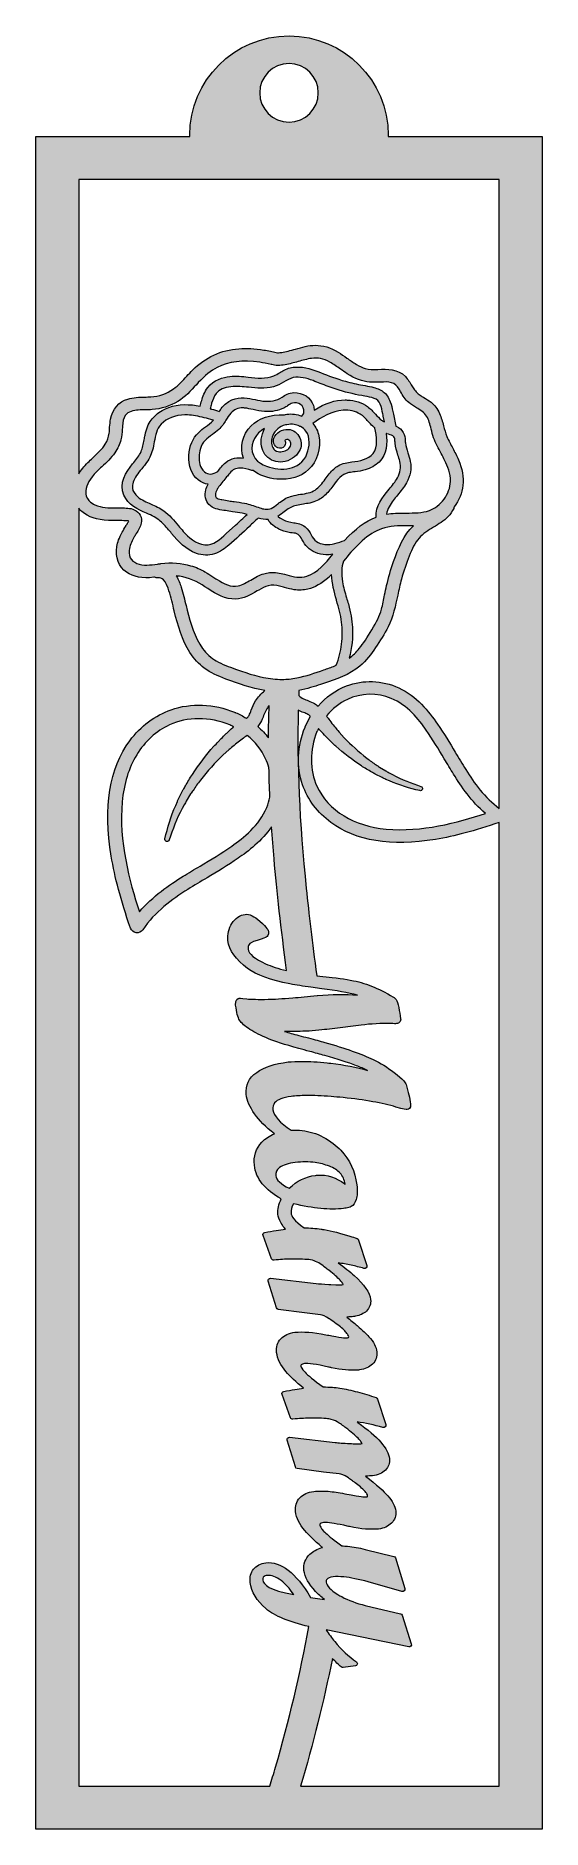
# Model space of a CAD drawing. Extents: x 1256 to 1743, y -1401 to 322.
import ezdxf

# ---------------------------------------------------------------- set-up
doc = ezdxf.new("R2010")
doc.units = 0
doc.header["$MEASUREMENT"] = 0
doc.layers.add('Layer 1', color=7, linetype='Continuous')

msp = doc.modelspace()

# ---------------------------------------------------------------- hatches: boundary and pattern name
at = {"layer": 'Layer 1', "true_color": 0x231f20}
h = msp.add_hatch(color=250, dxfattribs=at)
h.dxf.hatch_style = 2
edge = h.paths.add_edge_path()
edge.add_spline(control_points=[(1595.4, 225.1), (1595.4, 225.5), (1595.4, 225.9), (1595.4, 226.3), (1595.4, 279), (1552.7, 321.8), (1499.9, 321.8), (1447.1, 321.8), (1404.4, 279), (1404.4, 226.3), (1404.4, 225.9), (1404.4, 225.5), (1404.4, 225.1), (1404.4, 225.1), (1256.4, 225.1), (1256.4, 225.1), (1256.4, 225.1), (1256.4, -1401.4), (1256.4, -1401.4), (1256.4, -1401.4), (1743.4, -1401.4), (1743.4, -1401.4), (1743.4, -1401.4), (1743.4, 225.1), (1743.4, 225.1), (1743.4, 225.1), (1595.4, 225.1), (1595.4, 225.1)], knot_values=[0, 0, 0, 0, 1, 1, 1, 2, 2, 2, 3, 3, 3, 4, 4, 4, 5, 5, 5, 6, 6, 6, 7, 7, 7, 8, 8, 8, 9, 9, 9, 9], degree=3, periodic=1)
edge = h.paths.add_edge_path()
edge.add_spline(control_points=[(1541.1, -357.2), (1542.4, -358.4), (1543.7, -359.7), (1545.1, -360.9), (1552.5, -367.6), (1560.7, -373.9), (1569.5, -379.6), (1572.8, -381.9), (1576.2, -383.8), (1579.6, -385.7), (1580.6, -386.3), (1581.6, -386.9), (1582.8, -387.6), (1582.8, -387.6), (1589.6, -391), (1589.6, -391), (1590.1, -391.2), (1590.6, -391.5), (1591, -391.7), (1591.7, -392), (1592.4, -392.4), (1593.1, -392.7), (1593.1, -392.7), (1596.6, -394.1), (1596.6, -394.1), (1606, -398.4), (1616.1, -401.2), (1625.6, -403.5), (1626.7, -403.8), (1627.9, -403.1), (1628.2, -402), (1628.5, -400.9), (1627.9, -399.7), (1626.8, -399.4), (1617.8, -396.4), (1608.3, -393), (1599.5, -388.1), (1599.5, -388.1), (1596.2, -386.4), (1596.2, -386.4), (1595.5, -386), (1594.9, -385.7), (1594.3, -385.3), (1593.9, -385), (1593.4, -384.8), (1593.1, -384.6), (1593.1, -384.6), (1586.8, -380.8), (1586.8, -380.8), (1585.8, -380.1), (1584.8, -379.4), (1583.8, -378.7), (1580.6, -376.6), (1577.7, -374.6), (1574.8, -372.2), (1566.9, -366.1), (1559.6, -359.5), (1553.1, -352.7), (1553.1, -352.7), (1548.2, -347.3), (1548.2, -347.3), (1548.2, -347.3), (1546.8, -345.6), (1546.8, -345.6), (1545.7, -344.3), (1544.6, -343), (1543.4, -341.6), (1542, -339.8), (1540.4, -337.9), (1539.1, -336), (1538, -334.6), (1537, -333.1), (1536, -331.7), (1541.6, -324.8), (1548.3, -319.5), (1556.1, -315.8), (1569.2, -309.6), (1584.6, -309.3), (1598.3, -314.9), (1613.7, -321.2), (1624.9, -335.2), (1631.9, -345.3), (1638.1, -354.2), (1643.8, -363.7), (1649.3, -372.9), (1652.2, -377.8), (1655.2, -382.8), (1658.2, -387.7), (1665.5, -399.4), (1675.4, -414), (1688.8, -425.5), (1661.9, -434.3), (1627.6, -443.4), (1593.5, -440.4), (1577.8, -439), (1564.1, -434.7), (1552.8, -427.8), (1541, -420.6), (1532, -410.8), (1526.7, -399.2), (1519.6, -383.7), (1519.6, -364.5), (1526.8, -346.8), (1527.3, -345.8), (1527.7, -344.8), (1528.2, -343.8), (1528.4, -343.9), (1528.5, -344.1), (1528.7, -344.3), (1530.4, -346.3), (1532.3, -348.3), (1534, -350.1), (1535.4, -351.5), (1536.8, -353), (1538.2, -354.4), (1538.2, -354.4), (1541.1, -357.2), (1541.1, -357.2)], knot_values=[0, 0, 0, 0, 1, 1, 1, 2, 2, 2, 3, 3, 3, 4, 4, 4, 5, 5, 5, 6, 6, 6, 7, 7, 7, 8, 8, 8, 9, 9, 9, 10, 10, 10, 11, 11, 11, 12, 12, 12, 13, 13, 13, 14, 14, 14, 15, 15, 15, 16, 16, 16, 17, 17, 17, 18, 18, 18, 19, 19, 19, 20, 20, 20, 21, 21, 21, 22, 22, 22, 23, 23, 23, 24, 24, 24, 25, 25, 25, 26, 26, 26, 27, 27, 27, 28, 28, 28, 29, 29, 29, 30, 30, 30, 31, 31, 31, 32, 32, 32, 33, 33, 33, 34, 34, 34, 35, 35, 35, 36, 36, 36, 37, 37, 37, 38, 38, 38, 39, 39, 39, 39], degree=3, periodic=1)
edge = h.paths.add_edge_path()
edge.add_spline(control_points=[(1351.1, -133.5), (1347.1, -131.8), (1342.6, -131.8), (1338.5, -131.8), (1338.5, -131.8), (1337.1, -131.7), (1337.1, -131.7), (1335.9, -131.7), (1334.8, -131.7), (1333.6, -131.7), (1326.7, -131.8), (1319.5, -131.8), (1313.3, -128.9), (1310.3, -127.5), (1303.4, -123.4), (1304.4, -115.3), (1305.1, -109.5), (1308.5, -103.5), (1314.9, -97), (1316.6, -95.4), (1318.3, -93.8), (1320, -92.2), (1324.3, -88.1), (1328.8, -83.9), (1332.3, -78.8), (1335.2, -74.7), (1337.1, -70.6), (1338.2, -66.3), (1339.1, -62.9), (1339.3, -59.5), (1339.5, -56.2), (1339.6, -55.2), (1339.7, -54.2), (1339.8, -53.3), (1340.1, -49.2), (1340.6, -45.7), (1342.4, -42.9), (1343.7, -41.1), (1345.6, -39.8), (1348.2, -39), (1352.5, -37.6), (1357.3, -37.6), (1361.9, -37.5), (1364, -37.5), (1366.1, -37.5), (1368.2, -37.3), (1376.9, -36.7), (1385.4, -34), (1392.9, -29.5), (1399.9, -25.3), (1405.5, -19.2), (1410.8, -13.4), (1410.8, -13.4), (1412.6, -11.4), (1412.6, -11.4), (1419, -4.5), (1424.6, 0), (1430.7, 3.2), (1441.8, 8.8), (1455.6, 10.5), (1471.7, 8.1), (1475.2, 7.6), (1478.8, 6.9), (1482.7, 6), (1482.7, 6), (1483.3, 5.9), (1483.3, 5.9), (1485.1, 5.4), (1487, 5), (1489.2, 5), (1491.5, 5.1), (1493.8, 5.4), (1496.2, 5.8), (1500.4, 6.5), (1504.6, 7.7), (1508.6, 8.8), (1512.8, 10), (1517.2, 11.3), (1521.6, 11.9), (1527.4, 12.8), (1533.2, 11.6), (1539.2, 8.3), (1542.7, 6.3), (1546.1, 3.9), (1549.4, 1.6), (1551.5, 0.1), (1553.7, -1.4), (1555.9, -2.8), (1563.4, -7.7), (1570.4, -10.3), (1577.3, -10.9), (1580.6, -11.1), (1584, -11), (1587.3, -10.9), (1588.5, -10.8), (1589.6, -10.8), (1590.7, -10.8), (1594.2, -10.7), (1597.8, -10.8), (1600.8, -12.4), (1603.5, -13.9), (1605.3, -16.9), (1607.1, -19.9), (1609.5, -24.1), (1611.7, -27.6), (1615, -30.5), (1617.3, -32.5), (1619.9, -34), (1622.4, -35.5), (1626.3, -37.8), (1629.9, -40), (1632.2, -43.5), (1634.5, -47.2), (1635.5, -51.5), (1636.7, -56), (1637.3, -58.8), (1638, -61.6), (1639, -64.3), (1641, -69.6), (1643.7, -74.6), (1646.3, -79.5), (1647.5, -81.8), (1648.7, -84.1), (1649.8, -86.4), (1652.4, -91.7), (1655.4, -98.8), (1655.2, -106.3), (1655, -112.2), (1652.8, -118.4), (1649, -123.5), (1645.2, -128.6), (1640.3, -132.3), (1634.9, -134.3), (1627.9, -136.7), (1620.2, -136.7), (1612.8, -136.7), (1612.8, -136.7), (1610.8, -136.7), (1610.8, -136.7), (1605.3, -136.7), (1599.5, -136.9), (1593.6, -137.9), (1594.4, -132.8), (1597.4, -128.2), (1600.1, -124.6), (1601.4, -122.9), (1602.9, -121.1), (1604.3, -119.4), (1607.4, -115.7), (1610.5, -111.9), (1612.9, -107.6), (1616.6, -101.1), (1617.9, -94), (1616.6, -87.1), (1616, -84.2), (1615.1, -81.5), (1614.3, -78.8), (1613.3, -75.5), (1612.3, -72.5), (1611.9, -69.3), (1611.8, -68.6), (1611.7, -67.8), (1611.7, -67.1), (1611.5, -64.5), (1611.3, -61.8), (1609.7, -59.2), (1608.4, -56.7), (1606, -54.7), (1603, -53.3), (1602.9, -53.2), (1602.7, -53.2), (1602.6, -53.1), (1602.6, -53.1), (1600.3, -41.8), (1600.3, -41.8), (1600.1, -40.9), (1599.9, -40), (1599.7, -39), (1599.1, -36), (1598.4, -32.8), (1597.3, -29.8), (1595.8, -25.6), (1593.5, -22.3), (1590.5, -20.1), (1587.7, -18), (1584.3, -16.6), (1579.7, -15.6), (1576.7, -15), (1573.8, -14.4), (1570.9, -13.9), (1565.4, -12.8), (1559.7, -11.7), (1554.2, -10.1), (1545.8, -7.8), (1537.4, -4.6), (1530.3, -1.8), (1522.9, 1.2), (1515.1, 4), (1506.9, 3.6), (1502.9, 3.5), (1499, 2.5), (1495.2, 0.6), (1493.7, -0.2), (1492.2, -1.1), (1490.7, -1.9), (1488.9, -3), (1487.2, -4), (1485.3, -4.8), (1477.7, -8.1), (1469.4, -7.2), (1460.7, -6.1), (1454.9, -5.5), (1448.9, -4.8), (1443, -5.4), (1436.5, -6.2), (1427.5, -8.6), (1421.8, -16.2), (1418.7, -20.3), (1417, -25), (1415.9, -28.7), (1415.4, -30.4), (1414.8, -32.2), (1414.5, -34.1), (1411.9, -33.5), (1409.4, -33.1), (1407.1, -32.9), (1395.9, -31.7), (1386.1, -33.5), (1377.9, -38.1), (1373.6, -40.5), (1370, -43.8), (1367.3, -47.4), (1364.5, -51.3), (1362.6, -55.9), (1361.4, -61.8), (1361.1, -63.3), (1360.8, -64.8), (1360.6, -66.3), (1359.9, -70.4), (1359.2, -74.2), (1357.6, -77.7), (1355.9, -81.4), (1353.3, -84.7), (1350.5, -88.1), (1350.5, -88.1), (1349.3, -89.5), (1349.3, -89.5), (1343.3, -97), (1335.9, -108.2), (1341, -119.6), (1345.2, -129), (1354.6, -133.2), (1362.9, -136.9), (1362.9, -136.9), (1364.8, -137.7), (1364.8, -137.7), (1369.9, -140), (1373.9, -142.5), (1377.2, -145.5), (1380.4, -148.5), (1383.3, -151.9), (1386.1, -155.2), (1386.1, -155.2), (1386.9, -156.3), (1386.9, -156.3), (1393.4, -164), (1400.7, -171.9), (1410.8, -175.5), (1416.6, -177.6), (1422.6, -177.7), (1428.1, -176), (1433.7, -174.2), (1438.5, -170.5), (1442, -167.5), (1448.8, -161.7), (1455.4, -155.5), (1461.8, -149.5), (1464.6, -146.9), (1467.4, -144.3), (1470.3, -141.6), (1473.7, -142.7), (1476.8, -143.1), (1479.7, -143), (1481.7, -147.2), (1486.8, -150.4), (1490, -152.1), (1493.2, -153.7), (1496.7, -154.9), (1500.2, -155.4), (1501, -155.6), (1501.9, -155.7), (1502.9, -155.8), (1505.1, -156), (1507.2, -156.2), (1508.7, -157.2), (1510.2, -158.3), (1511.3, -160.2), (1512.3, -162), (1512.3, -162), (1512.6, -162.4), (1512.6, -162.4), (1514.1, -165.1), (1515.5, -167.4), (1517.6, -169.5), (1521.8, -173.9), (1528.1, -176.5), (1535.4, -176.8), (1537.5, -176.9), (1539.6, -176.8), (1541.9, -176.4), (1534.8, -185.2), (1527.4, -193.9), (1517.1, -197.4), (1510.7, -199.6), (1504.3, -197.9), (1497.7, -196.1), (1497.7, -196.1), (1495.5, -195.5), (1495.5, -195.5), (1491.3, -194.4), (1486.3, -193.4), (1481.2, -193.9), (1477.5, -194.3), (1473.7, -195.5), (1469.6, -197.5), (1467.4, -198.6), (1465.2, -199.9), (1463.1, -201.1), (1459.1, -203.4), (1455.3, -205.7), (1451, -206.7), (1444, -208.4), (1437.1, -204.6), (1430.7, -200.5), (1429.3, -199.7), (1428, -198.8), (1426.7, -197.9), (1424.2, -196.3), (1421.7, -194.7), (1419.1, -193.2), (1415, -190.8), (1410.3, -188.8), (1405.3, -187.3), (1396.6, -184.7), (1387, -184), (1376.7, -185.3), (1375.6, -185.4), (1374.6, -185.6), (1373.5, -185.7), (1366.7, -186.7), (1359.7, -187.7), (1353.6, -185.1), (1350.5, -183.8), (1348.4, -182.1), (1347.2, -179.8), (1345.7, -176.8), (1345.9, -173.2), (1346.4, -170.7), (1347.2, -166.8), (1349.1, -163), (1351, -159.6), (1351.6, -158.5), (1352.3, -157.5), (1353, -156.4), (1354.9, -153.3), (1356.9, -150.1), (1357.8, -146.4), (1359.1, -141.1), (1356.3, -135.8), (1351.1, -133.5)], knot_values=[0, 0, 0, 0, 1, 1, 1, 2, 2, 2, 3, 3, 3, 4, 4, 4, 5, 5, 5, 6, 6, 6, 7, 7, 7, 8, 8, 8, 9, 9, 9, 10, 10, 10, 11, 11, 11, 12, 12, 12, 13, 13, 13, 14, 14, 14, 15, 15, 15, 16, 16, 16, 17, 17, 17, 18, 18, 18, 19, 19, 19, 20, 20, 20, 21, 21, 21, 22, 22, 22, 23, 23, 23, 24, 24, 24, 25, 25, 25, 26, 26, 26, 27, 27, 27, 28, 28, 28, 29, 29, 29, 30, 30, 30, 31, 31, 31, 32, 32, 32, 33, 33, 33, 34, 34, 34, 35, 35, 35, 36, 36, 36, 37, 37, 37, 38, 38, 38, 39, 39, 39, 40, 40, 40, 41, 41, 41, 42, 42, 42, 43, 43, 43, 44, 44, 44, 45, 45, 45, 46, 46, 46, 47, 47, 47, 48, 48, 48, 49, 49, 49, 50, 50, 50, 51, 51, 51, 52, 52, 52, 53, 53, 53, 54, 54, 54, 55, 55, 55, 56, 56, 56, 57, 57, 57, 58, 58, 58, 59, 59, 59, 60, 60, 60, 61, 61, 61, 62, 62, 62, 63, 63, 63, 64, 64, 64, 65, 65, 65, 66, 66, 66, 67, 67, 67, 68, 68, 68, 69, 69, 69, 70, 70, 70, 71, 71, 71, 72, 72, 72, 73, 73, 73, 74, 74, 74, 75, 75, 75, 76, 76, 76, 77, 77, 77, 78, 78, 78, 79, 79, 79, 80, 80, 80, 81, 81, 81, 82, 82, 82, 83, 83, 83, 84, 84, 84, 85, 85, 85, 86, 86, 86, 87, 87, 87, 88, 88, 88, 89, 89, 89, 90, 90, 90, 91, 91, 91, 92, 92, 92, 93, 93, 93, 94, 94, 94, 95, 95, 95, 96, 96, 96, 97, 97, 97, 98, 98, 98, 99, 99, 99, 100, 100, 100, 101, 101, 101, 102, 102, 102, 103, 103, 103, 104, 104, 104, 105, 105, 105, 106, 106, 106, 107, 107, 107, 108, 108, 108, 109, 109, 109, 110, 110, 110, 111, 111, 111, 112, 112, 112, 113, 113, 113, 114, 114, 114, 115, 115, 115, 116, 116, 116, 117, 117, 117, 118, 118, 118, 119, 119, 119, 120, 120, 120, 121, 121, 121, 122, 122, 122, 123, 123, 123, 123], degree=3, periodic=1)
edge = h.paths.add_edge_path()
edge.add_spline(control_points=[(1470.6, -59.7), (1472.3, -58.1), (1474.2, -56.7), (1476.4, -55.6), (1474.7, -58.7), (1473.6, -62.2), (1473.2, -65.8), (1472.6, -72), (1474.4, -77.8), (1478.1, -82), (1481.9, -86.2), (1487.9, -88.4), (1493.9, -87.6), (1500.4, -86.8), (1506.8, -82.6), (1509.8, -77.2), (1512.1, -73.1), (1512.3, -68.6), (1510.3, -64.4), (1508.2, -59.8), (1503.9, -56.7), (1499.1, -56.3), (1493.4, -55.8), (1487.3, -59.5), (1485.3, -64.8), (1484.5, -66.9), (1484.7, -69.4), (1485.9, -71.3), (1487, -73.1), (1488.7, -74.2), (1490.7, -74.5), (1493.3, -74.8), (1495.6, -73.2), (1496.2, -70.7), (1496.6, -69.3), (1496.4, -68), (1495.8, -67), (1496.1, -66.8), (1496.4, -66.6), (1496.7, -66.4), (1497.4, -66.1), (1498.1, -66), (1498.9, -66.2), (1500.2, -66.6), (1501.4, -68.1), (1501.7, -69.6), (1501.9, -71.5), (1501.3, -73.2), (1499.7, -74.7), (1497.2, -77), (1492.7, -78.4), (1489.5, -77.7), (1487.1, -77.2), (1485.4, -75.9), (1484.3, -73.7), (1482.6, -70.6), (1482.6, -66), (1484.2, -62.3), (1486.3, -57.3), (1490.8, -53.5), (1496.5, -52.1), (1497, -52), (1497.4, -51.9), (1497.8, -51.8), (1500.2, -51.3), (1502.6, -51.3), (1504.8, -51.6), (1506.5, -51.9), (1508.2, -52.4), (1509.9, -53.2), (1510.2, -53.3), (1510.5, -53.5), (1511, -53.7), (1513.2, -54.8), (1514.9, -56.3), (1516.2, -58), (1518.3, -60.8), (1519.3, -64.3), (1519.3, -68.9), (1519.3, -75.6), (1516.8, -84.6), (1510, -89.5), (1504.7, -93.5), (1497.2, -95.1), (1489, -94.2), (1483.3, -93.6), (1472.9, -91.5), (1467.5, -84.3), (1461.5, -76.3), (1464.6, -65.7), (1470.6, -59.7)], knot_values=[0, 0, 0, 0, 1, 1, 1, 2, 2, 2, 3, 3, 3, 4, 4, 4, 5, 5, 5, 6, 6, 6, 7, 7, 7, 8, 8, 8, 9, 9, 9, 10, 10, 10, 11, 11, 11, 12, 12, 12, 13, 13, 13, 14, 14, 14, 15, 15, 15, 16, 16, 16, 17, 17, 17, 18, 18, 18, 19, 19, 19, 20, 20, 20, 21, 21, 21, 22, 22, 22, 23, 23, 23, 24, 24, 24, 25, 25, 25, 26, 26, 26, 27, 27, 27, 28, 28, 28, 29, 29, 29, 30, 30, 30, 30], degree=3, periodic=1)
edge = h.paths.add_edge_path()
edge.add_spline(control_points=[(1455.4, -35.6), (1456, -35.6), (1456.6, -35.7), (1457.2, -35.8), (1459.9, -36.1), (1462.6, -36.7), (1465.3, -37.3), (1468.9, -38.1), (1472.5, -38.9), (1476.3, -39.1), (1483.4, -39.6), (1489.7, -38.5), (1494.9, -35.8), (1496.2, -35.2), (1497.4, -34.4), (1498.5, -33.6), (1500.1, -32.5), (1501.7, -31.5), (1503.3, -31.1), (1505.8, -30.4), (1508.8, -31), (1511, -32.5), (1513.1, -34), (1514.4, -36.8), (1514.2, -39.4), (1514.2, -40.5), (1513.8, -42.2), (1512.2, -43.5), (1507.6, -41.7), (1502.7, -41.1), (1497.8, -41.8), (1497, -41.9), (1496.2, -42), (1495.5, -42.2), (1481.7, -42), (1471, -45.6), (1463.5, -52.9), (1455, -61.2), (1452.2, -73.7), (1456.1, -83.9), (1450.8, -83.3), (1444.4, -83.7), (1439, -88.2), (1436.1, -90.6), (1433.8, -93.6), (1431.4, -96.7), (1429.1, -98), (1426.7, -99.2), (1424.3, -99.3), (1422.5, -99.3), (1420.3, -98.5), (1418.5, -97), (1414, -93.1), (1413.2, -87), (1413.4, -82.5), (1413.5, -78), (1414.7, -71.5), (1419.3, -66.9), (1421.4, -64.8), (1423.7, -63.1), (1426.2, -61.3), (1428.3, -59.7), (1430.4, -58.2), (1432.4, -56.4), (1435.3, -53.8), (1437.3, -50.6), (1439.2, -47.5), (1440.7, -45), (1442.1, -42.7), (1443.9, -40.7), (1446.9, -37.5), (1451.1, -35.6), (1455.4, -35.6)], knot_values=[0, 0, 0, 0, 1, 1, 1, 2, 2, 2, 3, 3, 3, 4, 4, 4, 5, 5, 5, 6, 6, 6, 7, 7, 7, 8, 8, 8, 9, 9, 9, 10, 10, 10, 11, 11, 11, 12, 12, 12, 13, 13, 13, 14, 14, 14, 15, 15, 15, 16, 16, 16, 17, 17, 17, 18, 18, 18, 19, 19, 19, 20, 20, 20, 21, 21, 21, 22, 22, 22, 23, 23, 23, 24, 24, 24, 24], degree=3, periodic=1)
edge = h.paths.add_edge_path()
edge.add_spline(control_points=[(1588.8, -47.4), (1586.7, -45.7), (1584.9, -43.7), (1583, -41.6), (1580.7, -39.1), (1578.3, -36.6), (1575.4, -34.5), (1570, -30.6), (1563.5, -28.5), (1556, -28.1), (1555.2, -28), (1554.5, -28), (1553.8, -28), (1544.3, -28), (1534.8, -31.2), (1524.1, -37.9), (1524.1, -36.4), (1523.8, -34.9), (1523.4, -33.5), (1520.9, -25.8), (1513.2, -20.6), (1504.5, -21), (1499.8, -21.2), (1496.2, -23.4), (1493.2, -25.4), (1490.5, -27.2), (1487.6, -28.4), (1484.6, -28.9), (1478, -30.1), (1471.2, -28.7), (1464.8, -27.2), (1458.4, -25.7), (1450, -24.6), (1441.9, -29.6), (1438.9, -31.5), (1436.2, -34.2), (1433.9, -37.5), (1433.5, -38.1), (1433.2, -38.6), (1432.8, -39.2), (1430.5, -38.1), (1427.9, -37.4), (1425.5, -36.8), (1425.1, -36.7), (1424.7, -36.6), (1424.2, -36.5), (1424.2, -35), (1424.8, -33.4), (1425.3, -31.7), (1425.3, -31.7), (1425.5, -31), (1425.5, -31), (1426.3, -28.5), (1427.6, -24.8), (1429.8, -22), (1432.8, -18.2), (1437.6, -15.9), (1444.1, -15.3), (1449.7, -14.7), (1455.5, -15.3), (1461, -15.9), (1468.8, -16.8), (1476.8, -17.6), (1484.9, -15.4), (1488.5, -14.5), (1491.6, -12.6), (1494.6, -10.9), (1497.8, -9.1), (1500.7, -7.4), (1504, -6.6), (1510.2, -5.3), (1516.8, -7.2), (1523, -9.5), (1525.4, -10.4), (1527.7, -11.3), (1530, -12.2), (1534.9, -14.1), (1540, -16.1), (1545.2, -17.7), (1553.2, -20.3), (1561.6, -22.4), (1570, -23.9), (1570.8, -24.1), (1571.7, -24.2), (1572.7, -24.4), (1579.2, -25.4), (1585.3, -26.4), (1587.7, -32.2), (1588.9, -35.1), (1589.5, -38.3), (1590.1, -41.5), (1590.3, -42.2), (1590.4, -43), (1590.6, -43.7), (1590.6, -43.7), (1591.7, -49.2), (1591.7, -49.2), (1590.6, -48.7), (1589.7, -48.1), (1588.8, -47.4)], knot_values=[0, 0, 0, 0, 1, 1, 1, 2, 2, 2, 3, 3, 3, 4, 4, 4, 5, 5, 5, 6, 6, 6, 7, 7, 7, 8, 8, 8, 9, 9, 9, 10, 10, 10, 11, 11, 11, 12, 12, 12, 13, 13, 13, 14, 14, 14, 15, 15, 15, 16, 16, 16, 17, 17, 17, 18, 18, 18, 19, 19, 19, 20, 20, 20, 21, 21, 21, 22, 22, 22, 23, 23, 23, 24, 24, 24, 25, 25, 25, 26, 26, 26, 27, 27, 27, 28, 28, 28, 29, 29, 29, 30, 30, 30, 31, 31, 31, 32, 32, 32, 33, 33, 33, 33], degree=3, periodic=1)
edge = h.paths.add_edge_path()
edge.add_spline(control_points=[(1419.5, -54), (1417.2, -55.7), (1414.9, -57.4), (1412.7, -59.5), (1407.3, -64.7), (1404.1, -72.2), (1403.6, -81.3), (1402.9, -91.3), (1406.2, -99.9), (1412.5, -104.9), (1415.5, -107.2), (1418.8, -108.6), (1422.3, -109), (1421.3, -110.6), (1420.4, -112.5), (1419.9, -114.5), (1418.4, -119.7), (1419.6, -125.1), (1422.9, -128.6), (1426.5, -132.5), (1432.5, -133.5), (1437.3, -134.2), (1437.3, -134.2), (1438.7, -134.4), (1438.7, -134.4), (1441, -134.8), (1443.3, -135.1), (1445.7, -135.5), (1448.7, -135.9), (1451.8, -136.3), (1454.8, -136.9), (1456.5, -137.2), (1458.1, -137.6), (1459.6, -138.1), (1455.9, -141.5), (1452.2, -144.9), (1448.5, -148.3), (1448.5, -148.3), (1439.5, -156.5), (1439.5, -156.5), (1433.7, -161.9), (1427.1, -167.9), (1419.1, -167.3), (1410.3, -166.7), (1403, -159.6), (1398.2, -154.3), (1396.6, -152.5), (1395.1, -150.7), (1393.6, -148.9), (1389.3, -143.8), (1384.9, -138.6), (1379.4, -134.5), (1375.6, -131.8), (1371.3, -129.9), (1367.2, -128.1), (1362.6, -126.1), (1358.2, -124.2), (1354.5, -121.2), (1351.4, -118.5), (1349.6, -115.7), (1349.3, -112.7), (1348.9, -109.2), (1350.2, -105.3), (1353.2, -100.7), (1354.7, -98.5), (1356.4, -96.4), (1358.2, -94.3), (1359.3, -92.8), (1360.5, -91.4), (1361.6, -90), (1365.1, -85.3), (1367.3, -80.9), (1368.6, -76.2), (1369.3, -73.6), (1369.8, -70.9), (1370.3, -68.4), (1371.4, -62), (1372.5, -55.9), (1377, -51.3), (1382.2, -45.8), (1390.5, -42.5), (1399.8, -42.4), (1400.1, -42.4), (1400.3, -42.4), (1400.6, -42.4), (1405.3, -42.4), (1410.3, -43.1), (1416.5, -44.7), (1419, -45.3), (1421.7, -46), (1424.7, -46.9), (1425, -47.1), (1425.4, -47.2), (1425.9, -47.3), (1426.3, -47.4), (1426.7, -47.5), (1427.2, -47.6), (1425, -50.1), (1422.3, -52), (1419.5, -54)], knot_values=[0, 0, 0, 0, 1, 1, 1, 2, 2, 2, 3, 3, 3, 4, 4, 4, 5, 5, 5, 6, 6, 6, 7, 7, 7, 8, 8, 8, 9, 9, 9, 10, 10, 10, 11, 11, 11, 12, 12, 12, 13, 13, 13, 14, 14, 14, 15, 15, 15, 16, 16, 16, 17, 17, 17, 18, 18, 18, 19, 19, 19, 20, 20, 20, 21, 21, 21, 22, 22, 22, 23, 23, 23, 24, 24, 24, 25, 25, 25, 26, 26, 26, 27, 27, 27, 28, 28, 28, 29, 29, 29, 30, 30, 30, 31, 31, 31, 32, 32, 32, 33, 33, 33, 33], degree=3, periodic=1)
edge = h.paths.add_edge_path()
edge.add_spline(control_points=[(1434.6, -123.6), (1432.8, -123.2), (1430.8, -122.8), (1429.9, -121.7), (1427.6, -119), (1430.7, -114), (1431.7, -112.6), (1433.9, -109.3), (1436.6, -106.1), (1439.1, -102.9), (1440.1, -101.8), (1441.1, -100.6), (1442, -99.5), (1442, -99.5), (1442, -99.5), (1442, -99.5), (1444.8, -96), (1447.3, -93.8), (1451.4, -93.6), (1451.8, -93.5), (1452.1, -93.5), (1452.5, -93.5), (1456.3, -93.5), (1460.2, -94.7), (1464, -95.8), (1464.5, -96), (1465, -96), (1465.5, -96), (1471.3, -100.4), (1479.4, -103.3), (1488.3, -104.1), (1500.6, -105.2), (1511.4, -102), (1518.8, -95), (1526.8, -87.5), (1530.8, -74.1), (1528.6, -62.4), (1527.7, -58.1), (1525.8, -54.1), (1522.9, -50.8), (1531.1, -44.6), (1540.9, -38.7), (1552, -38), (1558.1, -37.6), (1563.8, -38.9), (1568.3, -41.6), (1571.3, -43.4), (1573.6, -46), (1576.2, -48.8), (1577.5, -50.3), (1578.9, -51.8), (1580.4, -53.2), (1581.1, -53.8), (1581.8, -54.4), (1582.5, -55), (1582.5, -55), (1582.5, -55.1), (1582.5, -55.1), (1584.1, -63.1), (1586, -73.1), (1580.7, -79.6), (1576, -85.2), (1568.1, -86.6), (1560.4, -87.6), (1556.1, -88.1), (1551.4, -88.9), (1547.2, -91.3), (1544.3, -93), (1541.5, -95.5), (1538.6, -98.9), (1537.2, -100.6), (1535.9, -102.4), (1534.7, -104.1), (1531.7, -108.2), (1528.9, -112.1), (1525, -114.6), (1521, -117.2), (1516.2, -118), (1511.1, -118.7), (1508.3, -119.2), (1505.4, -119.6), (1502.7, -120.4), (1498.8, -121.4), (1495.1, -123.3), (1491.3, -126.2), (1490.6, -126.7), (1489.9, -127.3), (1489.2, -127.8), (1487, -129.6), (1485, -131.2), (1482.7, -132.2), (1479, -133.9), (1475.2, -132.9), (1471.7, -131.7), (1471.7, -131.7), (1470.4, -131.2), (1470.4, -131.2), (1466.1, -129.7), (1461.8, -128.2), (1457.2, -127.3), (1453.8, -126.6), (1450.3, -126.1), (1447, -125.7), (1445.3, -125.4), (1443.7, -125.2), (1442, -125), (1440.2, -124.7), (1437.8, -124.3), (1435.4, -123.7), (1435.4, -123.7), (1434.6, -123.6), (1434.6, -123.6)], knot_values=[0, 0, 0, 0, 1, 1, 1, 2, 2, 2, 3, 3, 3, 4, 4, 4, 5, 5, 5, 6, 6, 6, 7, 7, 7, 8, 8, 8, 9, 9, 9, 10, 10, 10, 11, 11, 11, 12, 12, 12, 13, 13, 13, 14, 14, 14, 15, 15, 15, 16, 16, 16, 17, 17, 17, 18, 18, 18, 19, 19, 19, 20, 20, 20, 21, 21, 21, 22, 22, 22, 23, 23, 23, 24, 24, 24, 25, 25, 25, 26, 26, 26, 27, 27, 27, 28, 28, 28, 29, 29, 29, 30, 30, 30, 31, 31, 31, 32, 32, 32, 33, 33, 33, 34, 34, 34, 35, 35, 35, 36, 36, 36, 37, 37, 37, 37], degree=3, periodic=1)
edge = h.paths.add_edge_path()
edge.add_spline(control_points=[(1553.3, -163), (1547.4, -165.2), (1540.7, -167.6), (1534.3, -166.8), (1531, -166.5), (1528.3, -165.5), (1526.2, -164), (1524, -162.4), (1522.6, -160), (1521.3, -157.7), (1519.8, -155.2), (1518.2, -152.3), (1515.6, -150.1), (1512.2, -147.2), (1508, -146.5), (1504.4, -146), (1500.3, -145.5), (1497.2, -144.7), (1494.5, -143.2), (1491.3, -141.6), (1489.9, -140.5), (1489.3, -139.9), (1491.5, -138.5), (1493.5, -137), (1495.4, -135.5), (1495.4, -135.5), (1496.6, -134.6), (1496.6, -134.6), (1500.1, -131.9), (1503.3, -130.3), (1507, -129.5), (1509.2, -128.9), (1511.4, -128.6), (1513.7, -128.2), (1515.8, -127.9), (1517.9, -127.5), (1520, -127.1), (1525.1, -125.9), (1529.3, -124), (1532.5, -121.4), (1536, -118.6), (1538.6, -115.3), (1541, -112.1), (1541, -112.1), (1542, -110.8), (1542, -110.8), (1546.3, -104.9), (1550.4, -99.3), (1557.5, -97.9), (1559.5, -97.6), (1561.5, -97.3), (1563.5, -97), (1566.6, -96.6), (1569.9, -96.2), (1573.1, -95.3), (1578.6, -93.7), (1583.1, -91.1), (1586.6, -87.7), (1594.3, -80.2), (1594.6, -69.5), (1593.4, -60.3), (1593.6, -60.4), (1593.8, -60.4), (1594, -60.5), (1594, -60.5), (1595.7, -61), (1595.7, -61), (1597.5, -61.6), (1599.5, -62.3), (1600.7, -63.5), (1601.6, -64.4), (1601.7, -66), (1601.8, -67.8), (1601.9, -68.4), (1601.9, -69), (1602, -69.6), (1602.4, -73.6), (1603.6, -77.4), (1604.7, -81), (1605.3, -83), (1606, -85), (1606.5, -87), (1607.9, -92.6), (1607.1, -97.8), (1604.2, -103), (1602.1, -106.7), (1599.2, -110.2), (1596.2, -113.9), (1589.8, -121.7), (1583.2, -129.8), (1583.6, -140.7), (1573.3, -144.7), (1563.6, -151.8), (1553.3, -163)], knot_values=[0, 0, 0, 0, 1, 1, 1, 2, 2, 2, 3, 3, 3, 4, 4, 4, 5, 5, 5, 6, 6, 6, 7, 7, 7, 8, 8, 8, 9, 9, 9, 10, 10, 10, 11, 11, 11, 12, 12, 12, 13, 13, 13, 14, 14, 14, 15, 15, 15, 16, 16, 16, 17, 17, 17, 18, 18, 18, 19, 19, 19, 20, 20, 20, 21, 21, 21, 22, 22, 22, 23, 23, 23, 24, 24, 24, 25, 25, 25, 26, 26, 26, 27, 27, 27, 28, 28, 28, 29, 29, 29, 30, 30, 30, 31, 31, 31, 31], degree=3, periodic=1)
edge = h.paths.add_edge_path()
edge.add_spline(control_points=[(1560.9, -246.5), (1560.5, -239.4), (1559.2, -232.1), (1557, -224.1), (1556.4, -222.1), (1555.8, -220.1), (1555.2, -218.1), (1553.8, -213.1), (1552.2, -208), (1551.4, -202.8), (1550.1, -195), (1550.4, -188.5), (1552.3, -183), (1552.3, -183), (1554.1, -180.8), (1554.1, -180.8), (1558.5, -175.4), (1563.9, -169.2), (1570.2, -163.5), (1576.4, -158), (1582.7, -154), (1589, -151.8), (1596.8, -149), (1605.4, -149), (1612.9, -149), (1615.1, -149), (1617.4, -149), (1619.7, -148.9), (1610, -157.8), (1605.1, -170.3), (1600.5, -183.4), (1597.8, -191.1), (1595.6, -198.9), (1593.8, -206.3), (1593.1, -209.3), (1592.5, -212.4), (1591.9, -215.4), (1591, -219.9), (1590.1, -224.7), (1588.8, -229.2), (1587, -235.3), (1584.1, -241.6), (1579.7, -248.9), (1575.2, -256.3), (1571.3, -262), (1567.4, -266.8), (1564.5, -270.5), (1561.4, -273.6), (1557.9, -276.2), (1560.4, -266.4), (1561.4, -256.4), (1560.9, -246.5)], knot_values=[0, 0, 0, 0, 1, 1, 1, 2, 2, 2, 3, 3, 3, 4, 4, 4, 5, 5, 5, 6, 6, 6, 7, 7, 7, 8, 8, 8, 9, 9, 9, 10, 10, 10, 11, 11, 11, 12, 12, 12, 13, 13, 13, 14, 14, 14, 15, 15, 15, 16, 16, 16, 17, 17, 17, 17], degree=3, periodic=1)
edge = h.paths.add_edge_path()
edge.add_spline(control_points=[(1397.7, -198), (1406.8, -199.9), (1414.6, -204.7), (1421.8, -209.3), (1430.2, -214.8), (1438.7, -219.7), (1448.6, -219.4), (1456.4, -219.1), (1462.9, -215.3), (1469.2, -211.6), (1469.2, -211.6), (1470.8, -210.7), (1470.8, -210.7), (1474.1, -208.9), (1476.8, -207.5), (1479.8, -206.6), (1483.5, -205.6), (1487.5, -206.2), (1490.8, -207), (1492.5, -207.4), (1494.1, -207.8), (1495.7, -208.3), (1498.7, -209.1), (1501.7, -210), (1504.9, -210.4), (1509.4, -211), (1513.6, -210.9), (1518, -209.9), (1524.7, -208.3), (1531.2, -204.6), (1538.4, -198.2), (1539.2, -197.5), (1540, -196.7), (1540.8, -195.9), (1541.2, -204.4), (1543.4, -212.7), (1545.5, -220), (1545.5, -220), (1545.6, -220.5), (1545.6, -220.5), (1547.7, -227.7), (1549.7, -234.4), (1550.5, -241.6), (1551.4, -248.6), (1551.3, -255.7), (1550.5, -262.6), (1549.6, -269.6), (1547.9, -276.4), (1545.4, -283), (1541.8, -284.5), (1538.2, -285.8), (1534.8, -287), (1534.8, -287), (1533.5, -287.4), (1533.5, -287.4), (1525, -290.4), (1516.3, -293.4), (1507.4, -295.1), (1502.4, -296.1), (1497.8, -296.6), (1493.4, -296.6), (1490.2, -296.6), (1487.2, -296.4), (1484.2, -296.1), (1484.2, -296.1), (1484.2, -296.1), (1484.2, -296.1), (1472.4, -294.8), (1461, -291.1), (1450.3, -287.3), (1450.3, -287.3), (1448.5, -286.6), (1448.5, -286.6), (1442.2, -284.4), (1435.7, -282.1), (1430, -278.8), (1424.9, -275.9), (1420.5, -271.9), (1416.8, -266.8), (1408.9, -256), (1405.2, -242.8), (1402, -230.1), (1402, -230.1), (1400.9, -225.7), (1400.9, -225.7), (1399.5, -219.9), (1398, -213.9), (1396.2, -208.1), (1395.1, -204.6), (1393.7, -200.6), (1391.5, -197.1), (1393.6, -197.3), (1395.7, -197.6), (1397.7, -198)], knot_values=[0, 0, 0, 0, 1, 1, 1, 2, 2, 2, 3, 3, 3, 4, 4, 4, 5, 5, 5, 6, 6, 6, 7, 7, 7, 8, 8, 8, 9, 9, 9, 10, 10, 10, 11, 11, 11, 12, 12, 12, 13, 13, 13, 14, 14, 14, 15, 15, 15, 16, 16, 16, 17, 17, 17, 18, 18, 18, 19, 19, 19, 20, 20, 20, 21, 21, 21, 22, 22, 22, 23, 23, 23, 24, 24, 24, 25, 25, 25, 26, 26, 26, 27, 27, 27, 28, 28, 28, 29, 29, 29, 30, 30, 30, 31, 31, 31, 31], degree=3, periodic=1)
edge = h.paths.add_edge_path()
edge.add_spline(control_points=[(1480.2, -352.8), (1477.1, -348.8), (1473.6, -345.1), (1469.8, -341.8), (1470.8, -340.6), (1471.8, -339.3), (1472.6, -337.9), (1473.9, -335.8), (1474.7, -333.5), (1475.5, -331.3), (1476.2, -329.5), (1476.9, -327.7), (1477.8, -326.1), (1478.6, -324.5), (1479.6, -323), (1480.8, -321.6), (1480.4, -331.7), (1480.3, -342), (1480.2, -352.8)], knot_values=[0, 0, 0, 0, 1, 1, 1, 2, 2, 2, 3, 3, 3, 4, 4, 4, 5, 5, 5, 6, 6, 6, 6], degree=3, periodic=1)
edge = h.paths.add_edge_path()
edge.add_spline(control_points=[(1445.9, -342.9), (1443.9, -344.6), (1441.9, -346.4), (1440, -348.2), (1440, -348.2), (1439.5, -348.7), (1439.5, -348.7), (1437.9, -350.3), (1436.2, -351.9), (1434.6, -353.5), (1434.6, -353.5), (1431.8, -356.5), (1431.8, -356.5), (1430.4, -358), (1429, -359.4), (1427.6, -360.9), (1420.2, -369.1), (1413.3, -378.2), (1407, -387.9), (1404.5, -391.5), (1402.3, -395.3), (1400.2, -399), (1399.6, -400.1), (1398.9, -401.3), (1398.2, -402.5), (1398.2, -402.5), (1394.4, -410.1), (1394.4, -410.1), (1394.2, -410.5), (1393.9, -411), (1393.7, -411.5), (1393.3, -412.3), (1392.9, -413.1), (1392.5, -413.9), (1392.5, -413.9), (1390.9, -417.7), (1390.9, -417.7), (1386.2, -428.2), (1383.1, -439.3), (1380.6, -449.7), (1380.3, -450.9), (1381, -452), (1382.1, -452.3), (1383.2, -452.7), (1384.4, -452), (1384.7, -450.9), (1388, -441), (1391.8, -430.5), (1397.2, -420.7), (1397.2, -420.7), (1399.1, -417.1), (1399.1, -417.1), (1399.4, -416.4), (1399.8, -415.8), (1400.3, -415.1), (1400.6, -414.6), (1400.8, -414.1), (1401.1, -413.6), (1401.1, -413.6), (1405.3, -406.7), (1405.3, -406.7), (1406.1, -405.6), (1406.9, -404.4), (1407.7, -403.2), (1409.9, -400), (1412.2, -396.6), (1414.7, -393.5), (1421.6, -384.6), (1428.9, -376.5), (1436.3, -369.5), (1436.3, -369.5), (1442.3, -364.1), (1442.3, -364.1), (1442.3, -364.1), (1443.2, -363.3), (1443.2, -363.3), (1444.9, -361.8), (1446.7, -360.3), (1448.4, -358.9), (1448.4, -358.9), (1449.7, -357.9), (1449.7, -357.9), (1451.4, -356.5), (1453, -355.2), (1454.8, -354), (1456.4, -352.8), (1458.1, -351.6), (1459.7, -350.5), (1467.4, -356.7), (1473.3, -364.2), (1477.4, -372.8), (1478.6, -375.5), (1479.7, -378.3), (1480.6, -381.2), (1480.8, -390.4), (1481.1, -399.9), (1481.5, -409.6), (1480.8, -413.1), (1479.8, -416.4), (1478.5, -419.6), (1471.5, -436.8), (1455.9, -449), (1444.8, -456.8), (1444.8, -456.8), (1444.8, -456.8), (1444.8, -456.8), (1435, -463.7), (1424.5, -469.9), (1414.3, -476), (1408.9, -479.2), (1403.4, -482.5), (1398, -485.8), (1385, -493.9), (1368.8, -504.9), (1356, -519.9), (1346.2, -490.2), (1336.1, -452), (1339.5, -414.2), (1341, -396.9), (1345.7, -381.7), (1353.4, -369.1), (1361.3, -356.2), (1372.2, -346.2), (1385, -340.3), (1393.6, -336.4), (1403.1, -334.4), (1413, -334.4), (1423, -334.4), (1433.2, -336.4), (1443.1, -340.4), (1444.3, -341), (1445.5, -341.5), (1446.7, -342.2), (1446.5, -342.4), (1446.2, -342.6), (1445.9, -342.9)], knot_values=[0, 0, 0, 0, 1, 1, 1, 2, 2, 2, 3, 3, 3, 4, 4, 4, 5, 5, 5, 6, 6, 6, 7, 7, 7, 8, 8, 8, 9, 9, 9, 10, 10, 10, 11, 11, 11, 12, 12, 12, 13, 13, 13, 14, 14, 14, 15, 15, 15, 16, 16, 16, 17, 17, 17, 18, 18, 18, 19, 19, 19, 20, 20, 20, 21, 21, 21, 22, 22, 22, 23, 23, 23, 24, 24, 24, 25, 25, 25, 26, 26, 26, 27, 27, 27, 28, 28, 28, 29, 29, 29, 30, 30, 30, 31, 31, 31, 32, 32, 32, 33, 33, 33, 34, 34, 34, 35, 35, 35, 36, 36, 36, 37, 37, 37, 38, 38, 38, 39, 39, 39, 40, 40, 40, 41, 41, 41, 42, 42, 42, 43, 43, 43, 44, 44, 44, 45, 45, 45, 45], degree=3, periodic=1)
edge = h.paths.add_edge_path()
edge.add_spline(control_points=[(1490.9, -765.7), (1494.3, -763.2), (1499.3, -761.6), (1505.8, -760.8), (1509.2, -760.4), (1512.5, -760.2), (1515.7, -760.2), (1518.9, -760.2), (1522, -760.4), (1525, -760.8), (1529.8, -761.5), (1534.4, -762.7), (1538.7, -764.4), (1543, -766.1), (1546.5, -768.3), (1549, -771), (1551.7, -774), (1553.3, -777.5), (1553.9, -781.7), (1553.8, -781.6), (1553.7, -781.5), (1553.5, -781.4), (1545.5, -775.1), (1536.6, -772.3), (1527.3, -773), (1526.7, -773), (1526, -773.1), (1525.4, -773.2), (1516, -774.3), (1507.5, -778.5), (1500, -785.6), (1492, -781.6), (1487.6, -777.4), (1487.1, -773.6), (1486.7, -770.4), (1487.9, -767.9), (1490.9, -765.7)], knot_values=[0, 0, 0, 0, 1, 1, 1, 2, 2, 2, 3, 3, 3, 4, 4, 4, 5, 5, 5, 6, 6, 6, 7, 7, 7, 8, 8, 8, 9, 9, 9, 10, 10, 10, 11, 11, 11, 12, 12, 12, 12], degree=3, periodic=1)
edge = h.paths.add_edge_path()
edge.add_spline(control_points=[(1504.4, -1176), (1480.9, -1172), (1475.2, -1166.3), (1474.7, -1162), (1474.6, -1160.8), (1474.7, -1159.9), (1475.2, -1159.2), (1476, -1158.2), (1477.8, -1157.8), (1479.1, -1157.7), (1483, -1157.2), (1487.5, -1158.8), (1492.3, -1162.5), (1496.4, -1165.6), (1500.5, -1170.2), (1504.4, -1176)], knot_values=[0, 0, 0, 0, 1, 1, 1, 2, 2, 2, 3, 3, 3, 4, 4, 4, 5, 5, 5, 5], degree=3, periodic=1)
edge = h.paths.add_edge_path()
edge.add_spline(control_points=[(1499.9, 295.3), (1515.5, 295.3), (1528.1, 282.7), (1528.1, 267.1), (1528.1, 251.6), (1515.5, 238.9), (1499.9, 238.9), (1484.3, 238.9), (1471.7, 251.6), (1471.7, 267.1), (1471.7, 282.7), (1484.3, 295.3), (1499.9, 295.3)], knot_values=[0, 0, 0, 0, 1, 1, 1, 2, 2, 2, 3, 3, 3, 4, 4, 4, 4], degree=3, periodic=1)
edge = h.paths.add_edge_path()
edge.add_spline(control_points=[(1414.2, 183.9), (1414.2, 183.9), (1585.6, 183.9), (1585.6, 183.9), (1585.6, 183.9), (1702.2, 183.9), (1702.2, 183.9), (1702.2, 183.9), (1702.2, -420.5), (1702.2, -420.5), (1688.1, -410.3), (1678, -396.1), (1669.9, -383.3), (1666.5, -377.8), (1663.1, -372.1), (1659.8, -366.6), (1654.4, -357.6), (1648.9, -348.3), (1642.8, -339.5), (1634.4, -327.4), (1622.6, -312.4), (1605.4, -304.6), (1589.5, -297.3), (1571.2, -296.7), (1555.3, -302.9), (1544.8, -306.9), (1535.4, -313.6), (1527.8, -322.3), (1526.8, -321.3), (1525.7, -320.5), (1524.5, -319.8), (1522.5, -318.6), (1520.5, -317.9), (1518.5, -317.1), (1516.8, -316.5), (1515.2, -315.9), (1513.7, -315.1), (1512.2, -314.3), (1510.6, -313.3), (1509.3, -312.1), (1509.3, -312.1), (1509.3, -310.4), (1509.3, -310.4), (1509.4, -309.3), (1509.4, -308.3), (1509.5, -307.2), (1517.3, -305.7), (1524.6, -303.4), (1530.2, -301.5), (1530.2, -301.5), (1533.2, -300.5), (1533.2, -300.5), (1545.4, -296.5), (1558.1, -292.3), (1568.1, -283.8), (1574.3, -278.6), (1578.9, -272.2), (1583.1, -266), (1587.5, -259.5), (1591.8, -253.1), (1595.2, -246.2), (1600.1, -236.4), (1602.3, -225.8), (1604.5, -215.5), (1605.6, -210.5), (1606.7, -205.3), (1608, -200.3), (1610.2, -192.6), (1612.7, -185.1), (1615.5, -178.1), (1618.3, -171.1), (1621, -165.5), (1625, -160.9), (1628.8, -156.5), (1633.8, -153.5), (1639, -150.3), (1643.8, -147.4), (1648.8, -144.4), (1652.9, -140.1), (1655.1, -137.8), (1656.9, -135.2), (1658.3, -132.3), (1658.5, -131.9), (1658.7, -131.4), (1658.8, -130.9), (1663.4, -124.7), (1666.3, -117.5), (1667.1, -110.1), (1668, -102.3), (1666.6, -94.1), (1662.9, -85.6), (1661.3, -81.7), (1659.3, -78), (1657.4, -74.4), (1655.5, -70.8), (1653.5, -67.1), (1651.8, -63.3), (1650.4, -59.9), (1649.5, -56.4), (1648.5, -52.8), (1647.5, -48.9), (1646.4, -44.9), (1644.7, -41.1), (1642.7, -36.6), (1640, -33), (1636.6, -30.3), (1634.3, -28.5), (1631.9, -27), (1629.5, -25.6), (1628.4, -24.9), (1627.2, -24.3), (1626.2, -23.6), (1623.3, -21.7), (1621.1, -19.3), (1619.2, -16.3), (1619.2, -16.3), (1618.1, -14.5), (1618.1, -14.5), (1616.3, -11.5), (1614.4, -8.3), (1611.8, -5.6), (1604.6, 2), (1594.4, 1.6), (1585.3, 1.3), (1585.3, 1.3), (1584.6, 1.3), (1584.6, 1.3), (1581.2, 1.2), (1577.1, 1.2), (1573.2, 2.3), (1570.6, 3), (1568, 4.2), (1564.7, 6.1), (1561.6, 8), (1558.5, 10.1), (1555.6, 12.2), (1552.9, 14.1), (1550.1, 16), (1547.2, 17.8), (1539.9, 22.3), (1532.5, 24.5), (1525.1, 24.5), (1518.6, 24.5), (1512.3, 22.6), (1506.2, 20.8), (1503.9, 20.2), (1501.4, 19.4), (1499.1, 18.9), (1496.8, 18.3), (1494.9, 17.9), (1493, 17.7), (1493, 17.7), (1492.4, 17.6), (1492.4, 17.6), (1490.8, 17.4), (1489, 17.1), (1487.6, 17.4), (1484.1, 18.4), (1480.3, 19.2), (1475.7, 19.9), (1466.9, 21.3), (1459, 21.8), (1451.7, 21.2), (1434.7, 20), (1419.3, 12.9), (1407.3, 0.8), (1405.3, -1.1), (1403.4, -3.2), (1401.6, -5.3), (1397.7, -9.6), (1393.6, -14.1), (1388.8, -17.5), (1382.4, -22), (1374.9, -24.6), (1366.9, -25.1), (1365, -25.2), (1363.1, -25.2), (1361.2, -25.3), (1355.8, -25.4), (1350.2, -25.6), (1344.8, -27.2), (1336, -29.8), (1330, -36.8), (1328.3, -46.5), (1327.8, -49.1), (1327.6, -51.7), (1327.4, -54.2), (1327.3, -56.1), (1327.2, -58.1), (1326.9, -60), (1326.4, -63.9), (1325.2, -67.2), (1323.2, -70.4), (1320.2, -75.4), (1315.6, -79.6), (1311.2, -83.7), (1309.6, -85.2), (1308, -86.7), (1306.4, -88.2), (1302.8, -91.8), (1299.8, -95.5), (1297.6, -99.2), (1297.6, -99.2), (1297.6, 183.9), (1297.6, 183.9), (1297.6, 183.9), (1414.2, 183.9), (1414.2, 183.9)], knot_values=[0, 0, 0, 0, 1, 1, 1, 2, 2, 2, 3, 3, 3, 4, 4, 4, 5, 5, 5, 6, 6, 6, 7, 7, 7, 8, 8, 8, 9, 9, 9, 10, 10, 10, 11, 11, 11, 12, 12, 12, 13, 13, 13, 14, 14, 14, 15, 15, 15, 16, 16, 16, 17, 17, 17, 18, 18, 18, 19, 19, 19, 20, 20, 20, 21, 21, 21, 22, 22, 22, 23, 23, 23, 24, 24, 24, 25, 25, 25, 26, 26, 26, 27, 27, 27, 28, 28, 28, 29, 29, 29, 30, 30, 30, 31, 31, 31, 32, 32, 32, 33, 33, 33, 34, 34, 34, 35, 35, 35, 36, 36, 36, 37, 37, 37, 38, 38, 38, 39, 39, 39, 40, 40, 40, 41, 41, 41, 42, 42, 42, 43, 43, 43, 44, 44, 44, 45, 45, 45, 46, 46, 46, 47, 47, 47, 48, 48, 48, 49, 49, 49, 50, 50, 50, 51, 51, 51, 52, 52, 52, 53, 53, 53, 54, 54, 54, 55, 55, 55, 56, 56, 56, 57, 57, 57, 58, 58, 58, 59, 59, 59, 60, 60, 60, 61, 61, 61, 62, 62, 62, 63, 63, 63, 64, 64, 64, 65, 65, 65, 66, 66, 66, 67, 67, 67, 68, 68, 68, 69, 69, 69, 69], degree=3, periodic=1)
edge = h.paths.add_edge_path()
edge.add_spline(control_points=[(1297.6, -132.1), (1298.5, -133.3), (1299.5, -134.4), (1300.7, -135.4), (1306.9, -140.6), (1315, -143.3), (1326.3, -143.9), (1329, -144), (1331.7, -144), (1334.3, -144), (1336.5, -144), (1338.7, -144), (1340.9, -144.1), (1340.9, -144.1), (1341.5, -144.1), (1341.5, -144.1), (1343.9, -144.1), (1345.1, -144.3), (1345.7, -144.5), (1345.4, -145.3), (1344.7, -146.4), (1344.1, -147.3), (1343.7, -147.8), (1343.4, -148.3), (1343.1, -148.8), (1343.1, -148.8), (1342.8, -149.3), (1342.8, -149.3), (1341.7, -151.2), (1340.5, -153.2), (1339.4, -155.2), (1336.6, -160.4), (1335, -164.8), (1334.3, -169), (1332.6, -179.2), (1336.1, -188.4), (1343.7, -193.6), (1350.2, -198.1), (1358.8, -199.8), (1369.9, -198.5), (1369.9, -198.5), (1370.5, -198.5), (1370.5, -198.5), (1370.5, -198.5), (1370.5, -198.5), (1370.6, -198.5), (1371.6, -199), (1372.7, -199.2), (1373.8, -199), (1375.3, -198.9), (1379.8, -198.2), (1383.6, -209), (1385.8, -215.3), (1387.4, -221.9), (1388.9, -228.3), (1388.9, -228.3), (1389.5, -230.8), (1389.5, -230.8), (1393.1, -245), (1396.9, -258.8), (1404.6, -270.8), (1408.6, -276.9), (1413.3, -282), (1418.4, -285.8), (1424.5, -290.3), (1431.1, -293.2), (1439.2, -296.2), (1451.7, -300.9), (1463.9, -305.2), (1476.6, -307.3), (1473.1, -310.2), (1470.1, -313.6), (1467.7, -317.3), (1465.9, -320.2), (1464.7, -323.2), (1463.6, -326.1), (1463.2, -327), (1462.9, -328), (1462.5, -329), (1461.8, -330.5), (1461, -332), (1460.5, -332.5), (1460.3, -332.8), (1460.1, -333), (1459.9, -333.2), (1459.9, -333.2), (1459.7, -333.4), (1459.7, -333.4), (1459.6, -333.4), (1459.6, -333.5), (1459.5, -333.5), (1459.4, -333.6), (1459.2, -333.7), (1459.1, -333.8), (1459, -333.8), (1458.9, -333.8), (1458.8, -333.9), (1455.5, -331.8), (1452.1, -330.1), (1448.7, -328.6), (1448.5, -328.6), (1448.3, -328.5), (1448.1, -328.4), (1447.9, -328.3), (1447.7, -328.2), (1447.5, -328.2), (1427.8, -320), (1405.6, -319.1), (1386.6, -325.7), (1371.1, -331), (1357.3, -341.3), (1346.8, -355.5), (1327.3, -381.9), (1321.3, -419.2), (1329, -466.5), (1332.3, -487), (1338, -508.3), (1347.4, -535.5), (1348.3, -538), (1350.4, -539.7), (1352.9, -540.1), (1355.4, -540.4), (1357.9, -539.2), (1359.3, -537.1), (1370.7, -519.9), (1387.6, -507.9), (1402.6, -498.4), (1408.7, -494.6), (1415, -490.8), (1421.1, -487.2), (1431, -481.3), (1441.2, -475.2), (1450.9, -468.5), (1460.6, -461.8), (1473.8, -451.7), (1483.2, -438.1), (1483.9, -448.6), (1484.7, -458.9), (1485.5, -469), (1488.3, -501), (1492.2, -535.2), (1497.6, -576.3), (1489.6, -574.5), (1482.8, -572.3), (1477.4, -569.9), (1466.9, -565.1), (1461.1, -560.2), (1460.6, -555.8), (1460.3, -554), (1460.7, -552.5), (1461.6, -551.2), (1462.1, -550.4), (1463.8, -549), (1469.2, -547.4), (1475.6, -545.6), (1477.3, -544.8), (1478, -544.3), (1479, -543.7), (1480.6, -542.2), (1480.2, -539), (1480.1, -537.6), (1478.9, -535.4), (1472, -529), (1466.6, -524), (1461.9, -521.9), (1457.8, -522.4), (1452.6, -523), (1448.3, -525.9), (1445, -531), (1441.8, -535.9), (1440.5, -541.5), (1441.2, -547.5), (1442.3, -556.9), (1448.7, -565.9), (1460.1, -574.3), (1468.5, -580.5), (1482.2, -585.5), (1500.8, -589.2), (1506.9, -590.4), (1513.5, -591.4), (1521, -592.4), (1521, -592.4), (1531.5, -593.8), (1531.5, -593.8), (1545.4, -595.6), (1556.9, -597.7), (1565.8, -599.9), (1554, -598.9), (1541.1, -599), (1527.3, -600.4), (1527.2, -600.4), (1527.1, -600.4), (1527.1, -600.4), (1518.3, -601.3), (1510.4, -602), (1503.5, -602.6), (1493.3, -603.4), (1485.3, -603.9), (1479.7, -604), (1470.3, -604.1), (1463.5, -604), (1459.3, -603.6), (1452.5, -602.9), (1452.4, -602.9), (1452.1, -603), (1450.8, -603.2), (1448, -604.1), (1448.6, -609.5), (1449.4, -616.6), (1450.7, -621.4), (1452.4, -624.1), (1454.2, -627), (1457.4, -629.8), (1462.3, -632.9), (1467, -635.9), (1473, -638.9), (1480.2, -641.9), (1486, -644.4), (1495.6, -647.4), (1509.4, -651.3), (1512.7, -652.2), (1516.2, -653.1), (1519.9, -654.1), (1525, -655.5), (1529.8, -656.8), (1534.3, -658.1), (1546.4, -661.5), (1556.7, -664.8), (1564.7, -667.8), (1568.4, -669.2), (1571.9, -670.7), (1575.4, -672.4), (1565.1, -669.3), (1553.3, -666.9), (1540.2, -665.5), (1540.2, -665.5), (1539.8, -665.4), (1539.8, -665.4), (1538.8, -665.3), (1537.7, -665.2), (1536.7, -665.1), (1527.6, -664.1), (1519.4, -663.6), (1512.4, -663.6), (1507.5, -663.6), (1503, -663.8), (1499.1, -664.2), (1486.2, -665.8), (1476.1, -669.1), (1468.8, -674.3), (1461.2, -679.7), (1457.8, -686.7), (1458.8, -695.3), (1460.3, -707.7), (1469.4, -720.4), (1485.8, -733.2), (1481.1, -735.1), (1477.1, -737.8), (1473.9, -741.2), (1468, -747.3), (1465.6, -754.9), (1466.6, -763.5), (1468.1, -776.5), (1476.8, -787.4), (1492.5, -795.7), (1489.8, -800.8), (1488.7, -805.8), (1489.3, -810.6), (1489.5, -812.9), (1490.6, -815.7), (1492.3, -819), (1493.4, -821), (1494.7, -822.9), (1496.4, -824.8), (1491.1, -825.5), (1484.4, -826.5), (1476.6, -828), (1476, -828.1), (1475.5, -828.5), (1475.2, -829.1), (1474.8, -829.6), (1474.8, -830.3), (1475, -830.9), (1475, -830.9), (1483.2, -853.3), (1483.2, -853.3), (1483.6, -854.2), (1484.5, -854.8), (1485.5, -854.7), (1491.3, -854.1), (1496.5, -853.7), (1501.2, -853.7), (1505.8, -853.5), (1511.2, -853.6), (1517.3, -854), (1522, -854.3), (1526.1, -855.7), (1530, -858.3), (1531.8, -859.6), (1533.5, -860.8), (1535.1, -862), (1536.2, -862.8), (1537.3, -863.6), (1538.3, -864.4), (1540.8, -866.4), (1542.9, -868.1), (1544.6, -869.6), (1546.3, -871.1), (1547.7, -872.6), (1549, -873.9), (1550, -875), (1550.8, -875.9), (1551.4, -877), (1551.9, -877.7), (1552, -878), (1552.1, -878), (1552.1, -878), (1551.8, -878.2), (1550.6, -878.4), (1550, -878.4), (1547.9, -878.5), (1540, -878.1), (1540, -878.1), (1539.7, -878), (1539.7, -878), (1539.1, -878), (1538.6, -878), (1538.1, -878), (1532.8, -877.7), (1528.9, -877.4), (1526.1, -877), (1526.1, -877), (1482.2, -872), (1482.2, -872), (1481.5, -872), (1480.8, -872.2), (1480.3, -872.8), (1479.8, -873.4), (1479.7, -874.1), (1479.9, -874.8), (1479.9, -874.8), (1487.8, -900.5), (1487.8, -900.5), (1488, -901.4), (1488.7, -901.9), (1489.5, -902.1), (1489.5, -902.1), (1514.8, -905.4), (1514.8, -905.4), (1514.8, -905.4), (1530.1, -907.1), (1530.1, -907.1), (1532.2, -907.3), (1535.1, -908.6), (1538.6, -911), (1538.7, -911), (1538.7, -911), (1538.8, -911.1), (1541.1, -912.6), (1543.2, -914.1), (1545.3, -915.7), (1547.3, -917.2), (1549, -918.5), (1550.5, -919.8), (1552, -921.1), (1553.3, -922.3), (1554.3, -923.4), (1555.2, -924.5), (1556, -925.5), (1556.6, -926.5), (1557.2, -927.3), (1557.3, -927.8), (1557.3, -927.9), (1557.5, -929.2), (1557.2, -929.3), (1556.3, -929.4), (1555.3, -929.5), (1551.9, -929.4), (1541.1, -927.4), (1539.3, -927.1), (1537.4, -926.7), (1535.3, -926.3), (1523.3, -923.9), (1513.3, -923.1), (1505.6, -924), (1499.7, -924.7), (1495.2, -926.8), (1492, -930.2), (1488.7, -933.7), (1487.4, -938.1), (1488, -943.3), (1488.7, -949.6), (1491.8, -955.7), (1497, -961.7), (1501.1, -966.4), (1506.8, -971.8), (1513.8, -977.8), (1508.8, -978.4), (1502.6, -979.4), (1494.8, -980.9), (1494.2, -981), (1493.6, -981.4), (1493.3, -981.9), (1493, -982.5), (1493, -983.2), (1493.2, -983.7), (1493.2, -983.7), (1501.4, -1006.1), (1501.4, -1006.1), (1501.8, -1007.1), (1502.7, -1007.6), (1503.7, -1007.5), (1509.5, -1006.9), (1514.7, -1006.6), (1519.4, -1006.5), (1524.1, -1006.3), (1529.5, -1006.5), (1535.5, -1006.9), (1537.3, -1007), (1539, -1007.2), (1540.6, -1007.7), (1543.3, -1008.4), (1545.8, -1009.5), (1548.2, -1011.2), (1551.2, -1013.2), (1554, -1015.3), (1556.5, -1017.2), (1558.8, -1019.1), (1560.9, -1020.9), (1562.9, -1022.6), (1562.9, -1022.6), (1563.2, -1022.8), (1563.2, -1022.8), (1564.6, -1024.1), (1566, -1025.4), (1567.2, -1026.8), (1568.2, -1027.8), (1569, -1028.8), (1569.6, -1029.8), (1570.1, -1030.6), (1570.2, -1030.8), (1570.2, -1030.8), (1570.2, -1030.8), (1570, -1031.1), (1568.9, -1031.2), (1568.5, -1031.2), (1567.5, -1031.3), (1564.2, -1031.2), (1562.6, -1031.1), (1560.6, -1031), (1558.2, -1030.9), (1552.2, -1030.6), (1547.5, -1030.2), (1544.3, -1029.9), (1544.3, -1029.9), (1500.4, -1024.9), (1500.4, -1024.9), (1499.7, -1024.8), (1498.9, -1025.1), (1498.5, -1025.7), (1498, -1026.2), (1497.9, -1027), (1498.1, -1027.7), (1498.1, -1027.7), (1506, -1053.4), (1506, -1053.4), (1506.2, -1054.2), (1506.9, -1054.8), (1507.7, -1054.9), (1507.7, -1054.9), (1533, -1058.3), (1533, -1058.3), (1533, -1058.3), (1548.3, -1060), (1548.3, -1060), (1549.8, -1060.1), (1552.5, -1060.9), (1557, -1063.9), (1558.5, -1064.9), (1559.8, -1065.8), (1561.1, -1066.8), (1561.9, -1067.3), (1562.7, -1067.9), (1563.5, -1068.6), (1565.4, -1069.9), (1567.1, -1071.3), (1568.7, -1072.6), (1570.2, -1074), (1571.5, -1075.2), (1572.5, -1076.3), (1573.4, -1077.3), (1574.2, -1078.3), (1574.8, -1079.3), (1575.4, -1080.2), (1575.5, -1080.6), (1575.5, -1080.8), (1575.6, -1081.4), (1575.5, -1081.8), (1575.4, -1081.9), (1575.3, -1082), (1575, -1082.1), (1574.5, -1082.2), (1573.5, -1082.3), (1570.5, -1082.3), (1561.4, -1080.6), (1559, -1080.2), (1556.4, -1079.7), (1553.5, -1079.1), (1547.7, -1078), (1542.4, -1077.2), (1537.7, -1076.8), (1532.4, -1076.4), (1527.8, -1076.4), (1523.8, -1076.9), (1517.9, -1077.6), (1513.4, -1079.6), (1510.2, -1083.1), (1506.9, -1086.6), (1505.6, -1091), (1506.2, -1096.2), (1506.9, -1102.4), (1510, -1108.6), (1515.2, -1114.5), (1519.1, -1119.1), (1524.5, -1124.3), (1531.3, -1130), (1531.6, -1130.2), (1531.9, -1130.5), (1532.2, -1130.8), (1532, -1130.8), (1531.8, -1130.9), (1531.5, -1130.9), (1526.9, -1132.3), (1523, -1134.4), (1519.9, -1137.3), (1515.5, -1141.5), (1513.6, -1146.8), (1514.3, -1152.8), (1515.1, -1159.2), (1518.8, -1166), (1525.4, -1172.9), (1527.8, -1175.5), (1530.8, -1178.2), (1534.1, -1180.9), (1534.1, -1180.9), (1520.7, -1178.7), (1520.7, -1178.7), (1506.4, -1155), (1491.9, -1143.8), (1477.6, -1145.5), (1472.5, -1146.1), (1468.6, -1148.1), (1465.9, -1151.6), (1463.1, -1155), (1462, -1159.3), (1462.6, -1164.3), (1463.7, -1173.6), (1468.8, -1182), (1477.7, -1189.5), (1486.3, -1196.7), (1500.2, -1202.5), (1518.9, -1206.8), (1510.8, -1251.8), (1500, -1297.2), (1486.9, -1341.9), (1485.1, -1348.1), (1483.2, -1354.3), (1481.4, -1360.2), (1481.4, -1360.2), (1297.6, -1360.2), (1297.6, -1360.2), (1297.6, -1360.2), (1297.6, -132.1), (1297.6, -132.1)], knot_values=[0, 0, 0, 0, 1, 1, 1, 2, 2, 2, 3, 3, 3, 4, 4, 4, 5, 5, 5, 6, 6, 6, 7, 7, 7, 8, 8, 8, 9, 9, 9, 10, 10, 10, 11, 11, 11, 12, 12, 12, 13, 13, 13, 14, 14, 14, 15, 15, 15, 16, 16, 16, 17, 17, 17, 18, 18, 18, 19, 19, 19, 20, 20, 20, 21, 21, 21, 22, 22, 22, 23, 23, 23, 24, 24, 24, 25, 25, 25, 26, 26, 26, 27, 27, 27, 28, 28, 28, 29, 29, 29, 30, 30, 30, 31, 31, 31, 32, 32, 32, 33, 33, 33, 34, 34, 34, 35, 35, 35, 36, 36, 36, 37, 37, 37, 38, 38, 38, 39, 39, 39, 40, 40, 40, 41, 41, 41, 42, 42, 42, 43, 43, 43, 44, 44, 44, 45, 45, 45, 46, 46, 46, 47, 47, 47, 48, 48, 48, 49, 49, 49, 50, 50, 50, 51, 51, 51, 52, 52, 52, 53, 53, 53, 54, 54, 54, 55, 55, 55, 56, 56, 56, 57, 57, 57, 58, 58, 58, 59, 59, 59, 60, 60, 60, 61, 61, 61, 62, 62, 62, 63, 63, 63, 64, 64, 64, 65, 65, 65, 66, 66, 66, 67, 67, 67, 68, 68, 68, 69, 69, 69, 70, 70, 70, 71, 71, 71, 72, 72, 72, 73, 73, 73, 74, 74, 74, 75, 75, 75, 76, 76, 76, 77, 77, 77, 78, 78, 78, 79, 79, 79, 80, 80, 80, 81, 81, 81, 82, 82, 82, 83, 83, 83, 84, 84, 84, 85, 85, 85, 86, 86, 86, 87, 87, 87, 88, 88, 88, 89, 89, 89, 90, 90, 90, 91, 91, 91, 92, 92, 92, 93, 93, 93, 94, 94, 94, 95, 95, 95, 96, 96, 96, 97, 97, 97, 98, 98, 98, 99, 99, 99, 100, 100, 100, 101, 101, 101, 102, 102, 102, 103, 103, 103, 104, 104, 104, 105, 105, 105, 106, 106, 106, 107, 107, 107, 108, 108, 108, 109, 109, 109, 110, 110, 110, 111, 111, 111, 112, 112, 112, 113, 113, 113, 114, 114, 114, 115, 115, 115, 116, 116, 116, 117, 117, 117, 118, 118, 118, 119, 119, 119, 120, 120, 120, 121, 121, 121, 122, 122, 122, 123, 123, 123, 124, 124, 124, 125, 125, 125, 126, 126, 126, 127, 127, 127, 128, 128, 128, 129, 129, 129, 130, 130, 130, 131, 131, 131, 132, 132, 132, 133, 133, 133, 134, 134, 134, 135, 135, 135, 136, 136, 136, 137, 137, 137, 138, 138, 138, 139, 139, 139, 140, 140, 140, 141, 141, 141, 142, 142, 142, 143, 143, 143, 144, 144, 144, 145, 145, 145, 146, 146, 146, 147, 147, 147, 148, 148, 148, 149, 149, 149, 150, 150, 150, 151, 151, 151, 152, 152, 152, 153, 153, 153, 154, 154, 154, 155, 155, 155, 156, 156, 156, 157, 157, 157, 158, 158, 158, 159, 159, 159, 160, 160, 160, 161, 161, 161, 162, 162, 162, 163, 163, 163, 164, 164, 164, 165, 165, 165, 166, 166, 166, 167, 167, 167, 168, 168, 168, 169, 169, 169, 170, 170, 170, 171, 171, 171, 172, 172, 172, 173, 173, 173, 174, 174, 174, 175, 175, 175, 176, 176, 176, 177, 177, 177, 178, 178, 178, 179, 179, 179, 180, 180, 180, 181, 181, 181, 182, 182, 182, 183, 183, 183, 184, 184, 184, 185, 185, 185, 186, 186, 186, 187, 187, 187, 188, 188, 188, 189, 189, 189, 190, 190, 190, 191, 191, 191, 191], degree=3, periodic=1)
edge = h.paths.add_edge_path()
edge.add_spline(control_points=[(1510.9, -1360.2), (1523.1, -1319.8), (1533.4, -1278.6), (1541.6, -1237.4), (1544.6, -1240.6), (1547.5, -1243.3), (1550.2, -1245.6), (1550.7, -1245.9), (1551.3, -1246.1), (1551.9, -1246), (1551.9, -1246), (1563.8, -1244.6), (1563.8, -1244.6), (1564.7, -1244.5), (1565.4, -1243.9), (1565.6, -1243), (1565.9, -1242.1), (1565.5, -1241.2), (1564.8, -1240.7), (1557.3, -1235.4), (1550.3, -1228.9), (1543.9, -1221.2), (1541, -1217.7), (1538.3, -1213.9), (1535.7, -1210), (1535.7, -1210), (1615, -1226.3), (1615, -1226.3), (1615.8, -1226.4), (1616.5, -1226.2), (1617.1, -1225.6), (1617.6, -1225), (1617.7, -1224.2), (1617.5, -1223.5), (1617.5, -1223.5), (1608.9, -1195.9), (1608.9, -1195.9), (1608.6, -1195.1), (1608, -1194.6), (1607.3, -1194.4), (1607.3, -1194.4), (1573.3, -1186.4), (1573.3, -1186.4), (1564.7, -1184.4), (1557.1, -1181.6), (1550.6, -1178), (1549.4, -1177.5), (1548.2, -1176.8), (1546.8, -1175.9), (1539.9, -1171.7), (1536.1, -1167.6), (1535.7, -1164), (1535.5, -1162.9), (1535.7, -1162), (1536.3, -1161.4), (1537.2, -1160.2), (1539.3, -1159.4), (1542.4, -1159), (1545.2, -1158.6), (1548.6, -1158.7), (1552.7, -1159.1), (1559, -1159.7), (1566.9, -1161.3), (1576.2, -1163.8), (1576.2, -1163.8), (1608.5, -1173), (1608.5, -1173), (1609.3, -1173.2), (1610.1, -1173), (1610.6, -1172.5), (1611.2, -1171.9), (1611.4, -1171.1), (1611.2, -1170.3), (1611.2, -1170.3), (1602.3, -1140.8), (1602.3, -1140.8), (1602.1, -1140.1), (1601.5, -1139.5), (1600.8, -1139.4), (1600.8, -1139.4), (1573.2, -1132.6), (1573.2, -1132.6), (1567.2, -1131.1), (1561.7, -1130.1), (1556.3, -1129.6), (1554.4, -1129.4), (1552.5, -1129.3), (1550.7, -1129.2), (1543.5, -1123.9), (1538.3, -1119.8), (1535.2, -1117), (1534.5, -1116.4), (1534, -1115.8), (1533.5, -1115.3), (1530.3, -1111.9), (1529.7, -1110.2), (1529.6, -1109.4), (1529.5, -1108.7), (1529.3, -1107.3), (1533, -1106.9), (1533.6, -1106.8), (1534.4, -1106.8), (1535.2, -1106.8), (1539.3, -1106.9), (1546.3, -1108.1), (1556, -1110.2), (1556.8, -1110.4), (1557.5, -1110.6), (1558.2, -1110.7), (1569.5, -1113.1), (1578.8, -1113.8), (1586, -1113), (1591.2, -1112.4), (1595.4, -1110.5), (1598.5, -1107.3), (1601.7, -1104.1), (1603.1, -1100.2), (1602.6, -1095.7), (1602, -1090.9), (1599.4, -1086), (1595, -1081.1), (1591.3, -1076.9), (1584.2, -1070.7), (1573.6, -1062.1), (1576.5, -1062.1), (1578.7, -1062), (1580.1, -1061.8), (1585.4, -1061.2), (1589.6, -1059.4), (1592.6, -1056.4), (1595.7, -1053.4), (1597.1, -1049.6), (1596.6, -1045.3), (1595.4, -1035.9), (1585.5, -1024.5), (1566.1, -1010.5), (1565.9, -1010.4), (1565.7, -1010.2), (1565.5, -1010.1), (1573.4, -1011.3), (1581.7, -1013.1), (1590.2, -1015.4), (1591, -1015.6), (1591.8, -1015.4), (1592.4, -1014.8), (1592.9, -1014.2), (1593.1, -1013.4), (1592.9, -1012.6), (1592.9, -1012.6), (1585, -988.1), (1585, -988.1), (1584.8, -987.5), (1584.3, -986.9), (1583.6, -986.7), (1577.6, -984.7), (1571.6, -982.9), (1565.9, -981.3), (1559.9, -979.7), (1554.2, -978.5), (1548.9, -977.7), (1546.5, -977.3), (1544, -977), (1541.7, -976.8), (1538.8, -976.6), (1535.7, -976.5), (1532.7, -976.5), (1523.5, -969.7), (1517.8, -965.1), (1515.3, -962.4), (1512.1, -959.1), (1511.5, -957.3), (1511.4, -956.6), (1511.3, -955.8), (1511.2, -954.5), (1514.8, -954.1), (1518.2, -953.6), (1526, -954.8), (1537.9, -957.4), (1538.9, -957.6), (1539.9, -957.9), (1540.9, -958), (1550.5, -960), (1558.8, -960.8), (1565.3, -960.4), (1566.2, -960.3), (1567, -960.2), (1567.8, -960.1), (1573, -959.5), (1577.2, -957.6), (1580.3, -954.5), (1583.5, -951.2), (1584.9, -947.3), (1584.4, -942.8), (1583.8, -938.1), (1581.3, -933.2), (1576.8, -928.2), (1574.4, -925.5), (1570.6, -922), (1565.5, -917.6), (1562.5, -915.1), (1559.1, -912.3), (1555.4, -909.3), (1558.4, -909.2), (1560.5, -909.1), (1562, -908.9), (1562.6, -908.9), (1563.3, -908.8), (1563.9, -908.6), (1568.2, -907.8), (1571.8, -906.1), (1574.4, -903.6), (1577.5, -900.5), (1578.9, -896.8), (1578.4, -892.5), (1577.6, -885.8), (1572.4, -878.2), (1562.6, -869.4), (1558.4, -865.6), (1553.3, -861.5), (1547.3, -857.2), (1551.3, -857.9), (1555.4, -858.6), (1559.6, -859.5), (1563.8, -860.4), (1568, -861.5), (1572, -862.6), (1572.8, -862.8), (1573.6, -862.5), (1574.2, -862), (1574.7, -861.4), (1574.9, -860.6), (1574.7, -859.8), (1574.7, -859.8), (1566.8, -835.3), (1566.8, -835.3), (1566.6, -834.6), (1566.1, -834.1), (1565.4, -833.9), (1563.1, -833.1), (1560.7, -832.3), (1558.5, -831.6), (1549.4, -828.8), (1541, -826.6), (1533.8, -825.3), (1532.7, -825.1), (1531.7, -825), (1530.7, -824.8), (1525.7, -824), (1520.1, -823.6), (1514.4, -823.7), (1504.6, -816.7), (1502.2, -812.1), (1501.9, -809.4), (1501.5, -806.5), (1502.3, -803.5), (1504.2, -800.4), (1513.7, -802.7), (1522.5, -804.2), (1530.5, -805), (1538.5, -805.8), (1545.9, -805.8), (1552.4, -805), (1553.3, -804.9), (1554.2, -804.8), (1554.9, -804.6), (1556.7, -804.3), (1558.3, -803.8), (1559.6, -803.1), (1561.8, -802), (1563.4, -799.7), (1564.6, -796.3), (1565.6, -793.1), (1565.8, -788.5), (1565.1, -782.2), (1563.5, -769.4), (1558.4, -758.2), (1549.7, -749.1), (1547.5, -746.9), (1545.1, -744.7), (1542.5, -742.6), (1536.3, -737.8), (1529.7, -734.3), (1522.7, -732.2), (1516.1, -730.2), (1509.2, -729.4), (1502.1, -729.9), (1491.1, -722.6), (1485.2, -716), (1484.5, -710.1), (1484.2, -707.5), (1484.7, -705.3), (1486.1, -703.5), (1488.6, -700.4), (1493.9, -698.3), (1501.9, -697.3), (1506.3, -696.8), (1511.2, -696.5), (1516.5, -696.5), (1523.4, -696.4), (1531.4, -696.7), (1540.4, -697.4), (1543.9, -697.7), (1547.6, -698), (1551.9, -698.5), (1572.9, -700.6), (1590, -703.7), (1602.7, -707.5), (1610.1, -709.9), (1612.5, -710), (1613.7, -709.9), (1614.8, -709.7), (1617.3, -708.9), (1616.8, -704.5), (1616.2, -699.2), (1614.7, -692.9), (1612.5, -685.8), (1611.9, -684), (1610.1, -681.1), (1601, -674.2), (1594.5, -669.3), (1587.7, -665.1), (1580.9, -661.9), (1569.6, -656.5), (1553.9, -650.9), (1534.3, -645.4), (1529.8, -644.1), (1524.8, -642.8), (1518.5, -641.1), (1515.2, -640.3), (1512.2, -639.5), (1509.4, -638.8), (1504, -637.4), (1499.5, -636), (1495.6, -634.8), (1499.4, -634.9), (1503.5, -635), (1507.7, -634.9), (1515.1, -634.8), (1523.1, -634.3), (1531.6, -633.4), (1534.8, -633.1), (1538, -632.7), (1541.4, -632.3), (1541.4, -632.3), (1569.2, -628.8), (1569.2, -628.8), (1578.7, -627.6), (1588.5, -627.1), (1598.1, -627.3), (1600.6, -627.4), (1602.3, -627.5), (1603.3, -627.4), (1604.7, -627.2), (1605.8, -626.6), (1606.5, -625.7), (1607, -625.1), (1607.5, -624.1), (1607.3, -622.6), (1606.9, -619.1), (1606.3, -615.5), (1605.4, -611.9), (1604.6, -608), (1603.7, -605.6), (1602.9, -604.2), (1602.2, -603), (1600.3, -601.3), (1586.8, -594.7), (1580.2, -591.5), (1573.5, -589), (1567, -587.3), (1560.6, -585.7), (1552, -584.2), (1541.4, -583), (1541.4, -583), (1526.8, -581.3), (1526.8, -581.3), (1526.7, -581.3), (1526.6, -581.3), (1526.6, -581.3), (1522.2, -548.8), (1519, -522.2), (1516.5, -497.4), (1509.9, -433.5), (1507.4, -377.5), (1508.8, -326.3), (1510.5, -327.1), (1512.2, -327.8), (1513.8, -328.4), (1514.6, -328.7), (1515.4, -329), (1516.2, -329.3), (1517.5, -329.9), (1518.8, -330.7), (1519.4, -331.1), (1519.6, -331.3), (1519.7, -331.5), (1520, -331.7), (1520.1, -331.8), (1520.1, -331.9), (1520.2, -332), (1520.3, -332.1), (1520.3, -332.2), (1520.4, -332.3), (1520.4, -332.3), (1520.4, -332.4), (1520.4, -332.4), (1518.6, -335.4), (1517.1, -338.5), (1515.8, -341.5), (1515.7, -341.7), (1515.7, -341.8), (1515.6, -342), (1515.5, -342.2), (1515.4, -342.4), (1515.3, -342.6), (1507.9, -360.5), (1507.1, -380.7), (1513, -397.9), (1517.9, -412), (1527.3, -424.6), (1540.2, -434.1), (1564.1, -451.8), (1597.9, -457.3), (1640.8, -450.3), (1659.2, -447.3), (1678.1, -442.3), (1702.2, -434), (1702.2, -434), (1702.2, -1360.2), (1702.2, -1360.2), (1702.2, -1360.2), (1510.9, -1360.2), (1510.9, -1360.2)], knot_values=[0, 0, 0, 0, 1, 1, 1, 2, 2, 2, 3, 3, 3, 4, 4, 4, 5, 5, 5, 6, 6, 6, 7, 7, 7, 8, 8, 8, 9, 9, 9, 10, 10, 10, 11, 11, 11, 12, 12, 12, 13, 13, 13, 14, 14, 14, 15, 15, 15, 16, 16, 16, 17, 17, 17, 18, 18, 18, 19, 19, 19, 20, 20, 20, 21, 21, 21, 22, 22, 22, 23, 23, 23, 24, 24, 24, 25, 25, 25, 26, 26, 26, 27, 27, 27, 28, 28, 28, 29, 29, 29, 30, 30, 30, 31, 31, 31, 32, 32, 32, 33, 33, 33, 34, 34, 34, 35, 35, 35, 36, 36, 36, 37, 37, 37, 38, 38, 38, 39, 39, 39, 40, 40, 40, 41, 41, 41, 42, 42, 42, 43, 43, 43, 44, 44, 44, 45, 45, 45, 46, 46, 46, 47, 47, 47, 48, 48, 48, 49, 49, 49, 50, 50, 50, 51, 51, 51, 52, 52, 52, 53, 53, 53, 54, 54, 54, 55, 55, 55, 56, 56, 56, 57, 57, 57, 58, 58, 58, 59, 59, 59, 60, 60, 60, 61, 61, 61, 62, 62, 62, 63, 63, 63, 64, 64, 64, 65, 65, 65, 66, 66, 66, 67, 67, 67, 68, 68, 68, 69, 69, 69, 70, 70, 70, 71, 71, 71, 72, 72, 72, 73, 73, 73, 74, 74, 74, 75, 75, 75, 76, 76, 76, 77, 77, 77, 78, 78, 78, 79, 79, 79, 80, 80, 80, 81, 81, 81, 82, 82, 82, 83, 83, 83, 84, 84, 84, 85, 85, 85, 86, 86, 86, 87, 87, 87, 88, 88, 88, 89, 89, 89, 90, 90, 90, 91, 91, 91, 92, 92, 92, 93, 93, 93, 94, 94, 94, 95, 95, 95, 96, 96, 96, 97, 97, 97, 98, 98, 98, 99, 99, 99, 100, 100, 100, 101, 101, 101, 102, 102, 102, 103, 103, 103, 104, 104, 104, 105, 105, 105, 106, 106, 106, 107, 107, 107, 108, 108, 108, 109, 109, 109, 110, 110, 110, 111, 111, 111, 112, 112, 112, 113, 113, 113, 114, 114, 114, 115, 115, 115, 116, 116, 116, 117, 117, 117, 118, 118, 118, 119, 119, 119, 120, 120, 120, 121, 121, 121, 122, 122, 122, 123, 123, 123, 124, 124, 124, 125, 125, 125, 126, 126, 126, 127, 127, 127, 128, 128, 128, 129, 129, 129, 130, 130, 130, 131, 131, 131, 132, 132, 132, 133, 133, 133, 134, 134, 134, 135, 135, 135, 136, 136, 136, 137, 137, 137, 138, 138, 138, 139, 139, 139, 140, 140, 140, 141, 141, 141, 142, 142, 142, 143, 143, 143, 144, 144, 144, 144], degree=3, periodic=1)

# ---------------------------------------------------------------- linework, layer by layer
at = {"layer": 'Layer 1', "lineweight": 0}
for points, knots in [([(1595.4, 225.1), (1595.4, 225.5), (1595.4, 225.9), (1595.4, 226.3), (1595.4, 279), (1552.7, 321.8), (1499.9, 321.8), (1447.1, 321.8), (1404.4, 279), (1404.4, 226.3), (1404.4, 225.9), (1404.4, 225.5), (1404.4, 225.1), (1404.4, 225.1), (1256.4, 225.1), (1256.4, 225.1), (1256.4, 225.1), (1256.4, -1401.4), (1256.4, -1401.4), (1256.4, -1401.4), (1743.4, -1401.4), (1743.4, -1401.4), (1743.4, -1401.4), (1743.4, 225.1), (1743.4, 225.1), (1743.4, 225.1), (1595.4, 225.1), (1595.4, 225.1)], [0, 0, 0, 0, 1, 1, 1, 2, 2, 2, 3, 3, 3, 4, 4, 4, 5, 5, 5, 6, 6, 6, 7, 7, 7, 8, 8, 8, 9, 9, 9, 9]), ([(1499.9, 295.3), (1515.5, 295.3), (1528.1, 282.7), (1528.1, 267.1), (1528.1, 251.6), (1515.5, 238.9), (1499.9, 238.9), (1484.3, 238.9), (1471.7, 251.6), (1471.7, 267.1), (1471.7, 282.7), (1484.3, 295.3), (1499.9, 295.3)], [0, 0, 0, 0, 1, 1, 1, 2, 2, 2, 3, 3, 3, 4, 4, 4, 4]), ([(1414.2, 183.9), (1414.2, 183.9), (1585.6, 183.9), (1585.6, 183.9), (1585.6, 183.9), (1702.2, 183.9), (1702.2, 183.9), (1702.2, 183.9), (1702.2, -420.5), (1702.2, -420.5), (1688.1, -410.3), (1678, -396.1), (1669.9, -383.3), (1666.5, -377.8), (1663.1, -372.1), (1659.8, -366.6), (1654.4, -357.6), (1648.9, -348.3), (1642.8, -339.5), (1634.4, -327.4), (1622.6, -312.4), (1605.4, -304.6), (1589.5, -297.3), (1571.2, -296.7), (1555.3, -302.9), (1544.8, -306.9), (1535.4, -313.6), (1527.8, -322.3), (1526.8, -321.3), (1525.7, -320.5), (1524.5, -319.8), (1522.5, -318.6), (1520.5, -317.9), (1518.5, -317.1), (1516.8, -316.5), (1515.2, -315.9), (1513.7, -315.1), (1512.2, -314.3), (1510.6, -313.3), (1509.3, -312.1), (1509.3, -312.1), (1509.3, -310.4), (1509.3, -310.4), (1509.4, -309.3), (1509.4, -308.3), (1509.5, -307.2), (1517.3, -305.7), (1524.6, -303.4), (1530.2, -301.5), (1530.2, -301.5), (1533.2, -300.5), (1533.2, -300.5), (1545.4, -296.5), (1558.1, -292.3), (1568.1, -283.8), (1574.3, -278.6), (1578.9, -272.2), (1583.1, -266), (1587.5, -259.5), (1591.8, -253.1), (1595.2, -246.2), (1600.1, -236.4), (1602.3, -225.8), (1604.5, -215.5), (1605.6, -210.5), (1606.7, -205.3), (1608, -200.3), (1610.2, -192.6), (1612.7, -185.1), (1615.5, -178.1), (1618.3, -171.1), (1621, -165.5), (1625, -160.9), (1628.8, -156.5), (1633.8, -153.5), (1639, -150.3), (1643.8, -147.4), (1648.8, -144.4), (1652.9, -140.1), (1655.1, -137.8), (1656.9, -135.2), (1658.3, -132.3), (1658.5, -131.9), (1658.7, -131.4), (1658.8, -130.9), (1663.4, -124.7), (1666.3, -117.5), (1667.1, -110.1), (1668, -102.3), (1666.6, -94.1), (1662.9, -85.6), (1661.3, -81.7), (1659.3, -78), (1657.4, -74.4), (1655.5, -70.8), (1653.5, -67.1), (1651.8, -63.3), (1650.4, -59.9), (1649.5, -56.4), (1648.5, -52.8), (1647.5, -48.9), (1646.4, -44.9), (1644.7, -41.1), (1642.7, -36.6), (1640, -33), (1636.6, -30.3), (1634.3, -28.5), (1631.9, -27), (1629.5, -25.6), (1628.4, -24.9), (1627.2, -24.3), (1626.2, -23.6), (1623.3, -21.7), (1621.1, -19.3), (1619.2, -16.3), (1619.2, -16.3), (1618.1, -14.5), (1618.1, -14.5), (1616.3, -11.5), (1614.4, -8.3), (1611.8, -5.6), (1604.6, 2), (1594.4, 1.6), (1585.3, 1.3), (1585.3, 1.3), (1584.6, 1.3), (1584.6, 1.3), (1581.2, 1.2), (1577.1, 1.2), (1573.2, 2.3), (1570.6, 3), (1568, 4.2), (1564.7, 6.1), (1561.6, 8), (1558.5, 10.1), (1555.6, 12.2), (1552.9, 14.1), (1550.1, 16), (1547.2, 17.8), (1539.9, 22.3), (1532.5, 24.5), (1525.1, 24.5), (1518.6, 24.5), (1512.3, 22.6), (1506.2, 20.8), (1503.9, 20.2), (1501.4, 19.4), (1499.1, 18.9), (1496.8, 18.3), (1494.9, 17.9), (1493, 17.7), (1493, 17.7), (1492.4, 17.6), (1492.4, 17.6), (1490.8, 17.4), (1489, 17.1), (1487.6, 17.4), (1484.1, 18.4), (1480.3, 19.2), (1475.7, 19.9), (1466.9, 21.3), (1459, 21.8), (1451.7, 21.2), (1434.7, 20), (1419.3, 12.9), (1407.3, 0.8), (1405.3, -1.1), (1403.4, -3.2), (1401.6, -5.3), (1397.7, -9.6), (1393.6, -14.1), (1388.8, -17.5), (1382.4, -22), (1374.9, -24.6), (1366.9, -25.1), (1365, -25.2), (1363.1, -25.2), (1361.2, -25.3), (1355.8, -25.4), (1350.2, -25.6), (1344.8, -27.2), (1336, -29.8), (1330, -36.8), (1328.3, -46.5), (1327.8, -49.1), (1327.6, -51.7), (1327.4, -54.2), (1327.3, -56.1), (1327.2, -58.1), (1326.9, -60), (1326.4, -63.9), (1325.2, -67.2), (1323.2, -70.4), (1320.2, -75.4), (1315.6, -79.6), (1311.2, -83.7), (1309.6, -85.2), (1308, -86.7), (1306.4, -88.2), (1302.8, -91.8), (1299.8, -95.5), (1297.6, -99.2), (1297.6, -99.2), (1297.6, 183.9), (1297.6, 183.9), (1297.6, 183.9), (1414.2, 183.9), (1414.2, 183.9)], [0, 0, 0, 0, 1, 1, 1, 2, 2, 2, 3, 3, 3, 4, 4, 4, 5, 5, 5, 6, 6, 6, 7, 7, 7, 8, 8, 8, 9, 9, 9, 10, 10, 10, 11, 11, 11, 12, 12, 12, 13, 13, 13, 14, 14, 14, 15, 15, 15, 16, 16, 16, 17, 17, 17, 18, 18, 18, 19, 19, 19, 20, 20, 20, 21, 21, 21, 22, 22, 22, 23, 23, 23, 24, 24, 24, 25, 25, 25, 26, 26, 26, 27, 27, 27, 28, 28, 28, 29, 29, 29, 30, 30, 30, 31, 31, 31, 32, 32, 32, 33, 33, 33, 34, 34, 34, 35, 35, 35, 36, 36, 36, 37, 37, 37, 38, 38, 38, 39, 39, 39, 40, 40, 40, 41, 41, 41, 42, 42, 42, 43, 43, 43, 44, 44, 44, 45, 45, 45, 46, 46, 46, 47, 47, 47, 48, 48, 48, 49, 49, 49, 50, 50, 50, 51, 51, 51, 52, 52, 52, 53, 53, 53, 54, 54, 54, 55, 55, 55, 56, 56, 56, 57, 57, 57, 58, 58, 58, 59, 59, 59, 60, 60, 60, 61, 61, 61, 62, 62, 62, 63, 63, 63, 64, 64, 64, 65, 65, 65, 66, 66, 66, 67, 67, 67, 68, 68, 68, 69, 69, 69, 69]), ([(1351.1, -133.5), (1347.1, -131.8), (1342.6, -131.8), (1338.5, -131.8), (1338.5, -131.8), (1337.1, -131.7), (1337.1, -131.7), (1335.9, -131.7), (1334.8, -131.7), (1333.6, -131.7), (1326.7, -131.8), (1319.5, -131.8), (1313.3, -128.9), (1310.3, -127.5), (1303.4, -123.4), (1304.4, -115.3), (1305.1, -109.5), (1308.5, -103.5), (1314.9, -97), (1316.6, -95.4), (1318.3, -93.8), (1320, -92.2), (1324.3, -88.1), (1328.8, -83.9), (1332.3, -78.8), (1335.2, -74.7), (1337.1, -70.6), (1338.2, -66.3), (1339.1, -62.9), (1339.3, -59.5), (1339.5, -56.2), (1339.6, -55.2), (1339.7, -54.2), (1339.8, -53.3), (1340.1, -49.2), (1340.6, -45.7), (1342.4, -42.9), (1343.7, -41.1), (1345.6, -39.8), (1348.2, -39), (1352.5, -37.6), (1357.3, -37.6), (1361.9, -37.5), (1364, -37.5), (1366.1, -37.5), (1368.2, -37.3), (1376.9, -36.7), (1385.4, -34), (1392.9, -29.5), (1399.9, -25.3), (1405.5, -19.2), (1410.8, -13.4), (1410.8, -13.4), (1412.6, -11.4), (1412.6, -11.4), (1419, -4.5), (1424.6, 0), (1430.7, 3.2), (1441.8, 8.8), (1455.6, 10.5), (1471.7, 8.1), (1475.2, 7.6), (1478.8, 6.9), (1482.7, 6), (1482.7, 6), (1483.3, 5.9), (1483.3, 5.9), (1485.1, 5.4), (1487, 5), (1489.2, 5), (1491.5, 5.1), (1493.8, 5.4), (1496.2, 5.8), (1500.4, 6.5), (1504.6, 7.7), (1508.6, 8.8), (1512.8, 10), (1517.2, 11.3), (1521.6, 11.9), (1527.4, 12.8), (1533.2, 11.6), (1539.2, 8.3), (1542.7, 6.3), (1546.1, 3.9), (1549.4, 1.6), (1551.5, 0.1), (1553.7, -1.4), (1555.9, -2.8), (1563.4, -7.7), (1570.4, -10.3), (1577.3, -10.9), (1580.6, -11.1), (1584, -11), (1587.3, -10.9), (1588.5, -10.8), (1589.6, -10.8), (1590.7, -10.8), (1594.2, -10.7), (1597.8, -10.8), (1600.8, -12.4), (1603.5, -13.9), (1605.3, -16.9), (1607.1, -19.9), (1609.5, -24.1), (1611.7, -27.6), (1615, -30.5), (1617.3, -32.5), (1619.9, -34), (1622.4, -35.5), (1626.3, -37.8), (1629.9, -40), (1632.2, -43.5), (1634.5, -47.2), (1635.5, -51.5), (1636.7, -56), (1637.3, -58.8), (1638, -61.6), (1639, -64.3), (1641, -69.6), (1643.7, -74.6), (1646.3, -79.5), (1647.5, -81.8), (1648.7, -84.1), (1649.8, -86.4), (1652.4, -91.7), (1655.4, -98.8), (1655.2, -106.3), (1655, -112.2), (1652.8, -118.4), (1649, -123.5), (1645.2, -128.6), (1640.3, -132.3), (1634.9, -134.3), (1627.9, -136.7), (1620.2, -136.7), (1612.8, -136.7), (1612.8, -136.7), (1610.8, -136.7), (1610.8, -136.7), (1605.3, -136.7), (1599.5, -136.9), (1593.6, -137.9), (1594.4, -132.8), (1597.4, -128.2), (1600.1, -124.6), (1601.4, -122.9), (1602.9, -121.1), (1604.3, -119.4), (1607.4, -115.7), (1610.5, -111.9), (1612.9, -107.6), (1616.6, -101.1), (1617.9, -94), (1616.6, -87.1), (1616, -84.2), (1615.1, -81.5), (1614.3, -78.8), (1613.3, -75.5), (1612.3, -72.5), (1611.9, -69.3), (1611.8, -68.6), (1611.7, -67.8), (1611.7, -67.1), (1611.5, -64.5), (1611.3, -61.8), (1609.7, -59.2), (1608.4, -56.7), (1606, -54.7), (1603, -53.3), (1602.9, -53.2), (1602.7, -53.2), (1602.6, -53.1), (1602.6, -53.1), (1600.3, -41.8), (1600.3, -41.8), (1600.1, -40.9), (1599.9, -40), (1599.7, -39), (1599.1, -36), (1598.4, -32.8), (1597.3, -29.8), (1595.8, -25.6), (1593.5, -22.3), (1590.5, -20.1), (1587.7, -18), (1584.3, -16.6), (1579.7, -15.6), (1576.7, -15), (1573.8, -14.4), (1570.9, -13.9), (1565.4, -12.8), (1559.7, -11.7), (1554.2, -10.1), (1545.8, -7.8), (1537.4, -4.6), (1530.3, -1.8), (1522.9, 1.2), (1515.1, 4), (1506.9, 3.6), (1502.9, 3.5), (1499, 2.5), (1495.2, 0.6), (1493.7, -0.2), (1492.2, -1.1), (1490.7, -1.9), (1488.9, -3), (1487.2, -4), (1485.3, -4.8), (1477.7, -8.1), (1469.4, -7.2), (1460.7, -6.1), (1454.9, -5.5), (1448.9, -4.8), (1443, -5.4), (1436.5, -6.2), (1427.5, -8.6), (1421.8, -16.2), (1418.7, -20.3), (1417, -25), (1415.9, -28.7), (1415.4, -30.4), (1414.8, -32.2), (1414.5, -34.1), (1411.9, -33.5), (1409.4, -33.1), (1407.1, -32.9), (1395.9, -31.7), (1386.1, -33.5), (1377.9, -38.1), (1373.6, -40.5), (1370, -43.8), (1367.3, -47.4), (1364.5, -51.3), (1362.6, -55.9), (1361.4, -61.8), (1361.1, -63.3), (1360.8, -64.8), (1360.6, -66.3), (1359.9, -70.4), (1359.2, -74.2), (1357.6, -77.7), (1355.9, -81.4), (1353.3, -84.7), (1350.5, -88.1), (1350.5, -88.1), (1349.3, -89.5), (1349.3, -89.5), (1343.3, -97), (1335.9, -108.2), (1341, -119.6), (1345.2, -129), (1354.6, -133.2), (1362.9, -136.9), (1362.9, -136.9), (1364.8, -137.7), (1364.8, -137.7), (1369.9, -140), (1373.9, -142.5), (1377.2, -145.5), (1380.4, -148.5), (1383.3, -151.9), (1386.1, -155.2), (1386.1, -155.2), (1386.9, -156.3), (1386.9, -156.3), (1393.4, -164), (1400.7, -171.9), (1410.8, -175.5), (1416.6, -177.6), (1422.6, -177.7), (1428.1, -176), (1433.7, -174.2), (1438.5, -170.5), (1442, -167.5), (1448.8, -161.7), (1455.4, -155.5), (1461.8, -149.5), (1464.6, -146.9), (1467.4, -144.3), (1470.3, -141.6), (1473.7, -142.7), (1476.8, -143.1), (1479.7, -143), (1481.7, -147.2), (1486.8, -150.4), (1490, -152.1), (1493.2, -153.7), (1496.7, -154.9), (1500.2, -155.4), (1501, -155.6), (1501.9, -155.7), (1502.9, -155.8), (1505.1, -156), (1507.2, -156.2), (1508.7, -157.2), (1510.2, -158.3), (1511.3, -160.2), (1512.3, -162), (1512.3, -162), (1512.6, -162.4), (1512.6, -162.4), (1514.1, -165.1), (1515.5, -167.4), (1517.6, -169.5), (1521.8, -173.9), (1528.1, -176.5), (1535.4, -176.8), (1537.5, -176.9), (1539.6, -176.8), (1541.9, -176.4), (1534.8, -185.2), (1527.4, -193.9), (1517.1, -197.4), (1510.7, -199.6), (1504.3, -197.9), (1497.7, -196.1), (1497.7, -196.1), (1495.5, -195.5), (1495.5, -195.5), (1491.3, -194.4), (1486.3, -193.4), (1481.2, -193.9), (1477.5, -194.3), (1473.7, -195.5), (1469.6, -197.5), (1467.4, -198.6), (1465.2, -199.9), (1463.1, -201.1), (1459.1, -203.4), (1455.3, -205.7), (1451, -206.7), (1444, -208.4), (1437.1, -204.6), (1430.7, -200.5), (1429.3, -199.7), (1428, -198.8), (1426.7, -197.9), (1424.2, -196.3), (1421.7, -194.7), (1419.1, -193.2), (1415, -190.8), (1410.3, -188.8), (1405.3, -187.3), (1396.6, -184.7), (1387, -184), (1376.7, -185.3), (1375.6, -185.4), (1374.6, -185.6), (1373.5, -185.7), (1366.7, -186.7), (1359.7, -187.7), (1353.6, -185.1), (1350.5, -183.8), (1348.4, -182.1), (1347.2, -179.8), (1345.7, -176.8), (1345.9, -173.2), (1346.4, -170.7), (1347.2, -166.8), (1349.1, -163), (1351, -159.6), (1351.6, -158.5), (1352.3, -157.5), (1353, -156.4), (1354.9, -153.3), (1356.9, -150.1), (1357.8, -146.4), (1359.1, -141.1), (1356.3, -135.8), (1351.1, -133.5)], [0, 0, 0, 0, 1, 1, 1, 2, 2, 2, 3, 3, 3, 4, 4, 4, 5, 5, 5, 6, 6, 6, 7, 7, 7, 8, 8, 8, 9, 9, 9, 10, 10, 10, 11, 11, 11, 12, 12, 12, 13, 13, 13, 14, 14, 14, 15, 15, 15, 16, 16, 16, 17, 17, 17, 18, 18, 18, 19, 19, 19, 20, 20, 20, 21, 21, 21, 22, 22, 22, 23, 23, 23, 24, 24, 24, 25, 25, 25, 26, 26, 26, 27, 27, 27, 28, 28, 28, 29, 29, 29, 30, 30, 30, 31, 31, 31, 32, 32, 32, 33, 33, 33, 34, 34, 34, 35, 35, 35, 36, 36, 36, 37, 37, 37, 38, 38, 38, 39, 39, 39, 40, 40, 40, 41, 41, 41, 42, 42, 42, 43, 43, 43, 44, 44, 44, 45, 45, 45, 46, 46, 46, 47, 47, 47, 48, 48, 48, 49, 49, 49, 50, 50, 50, 51, 51, 51, 52, 52, 52, 53, 53, 53, 54, 54, 54, 55, 55, 55, 56, 56, 56, 57, 57, 57, 58, 58, 58, 59, 59, 59, 60, 60, 60, 61, 61, 61, 62, 62, 62, 63, 63, 63, 64, 64, 64, 65, 65, 65, 66, 66, 66, 67, 67, 67, 68, 68, 68, 69, 69, 69, 70, 70, 70, 71, 71, 71, 72, 72, 72, 73, 73, 73, 74, 74, 74, 75, 75, 75, 76, 76, 76, 77, 77, 77, 78, 78, 78, 79, 79, 79, 80, 80, 80, 81, 81, 81, 82, 82, 82, 83, 83, 83, 84, 84, 84, 85, 85, 85, 86, 86, 86, 87, 87, 87, 88, 88, 88, 89, 89, 89, 90, 90, 90, 91, 91, 91, 92, 92, 92, 93, 93, 93, 94, 94, 94, 95, 95, 95, 96, 96, 96, 97, 97, 97, 98, 98, 98, 99, 99, 99, 100, 100, 100, 101, 101, 101, 102, 102, 102, 103, 103, 103, 104, 104, 104, 105, 105, 105, 106, 106, 106, 107, 107, 107, 108, 108, 108, 109, 109, 109, 110, 110, 110, 111, 111, 111, 112, 112, 112, 113, 113, 113, 114, 114, 114, 115, 115, 115, 116, 116, 116, 117, 117, 117, 118, 118, 118, 119, 119, 119, 120, 120, 120, 121, 121, 121, 122, 122, 122, 123, 123, 123, 123]), ([(1588.8, -47.4), (1586.7, -45.7), (1584.9, -43.7), (1583, -41.6), (1580.7, -39.1), (1578.3, -36.6), (1575.4, -34.5), (1570, -30.6), (1563.5, -28.5), (1556, -28.1), (1555.2, -28), (1554.5, -28), (1553.8, -28), (1544.3, -28), (1534.8, -31.2), (1524.1, -37.9), (1524.1, -36.4), (1523.8, -34.9), (1523.4, -33.5), (1520.9, -25.8), (1513.2, -20.6), (1504.5, -21), (1499.8, -21.2), (1496.2, -23.4), (1493.2, -25.4), (1490.5, -27.2), (1487.6, -28.4), (1484.6, -28.9), (1478, -30.1), (1471.2, -28.7), (1464.8, -27.2), (1458.4, -25.7), (1450, -24.6), (1441.9, -29.6), (1438.9, -31.5), (1436.2, -34.2), (1433.9, -37.5), (1433.5, -38.1), (1433.2, -38.6), (1432.8, -39.2), (1430.5, -38.1), (1427.9, -37.4), (1425.5, -36.8), (1425.1, -36.7), (1424.7, -36.6), (1424.2, -36.5), (1424.2, -35), (1424.8, -33.4), (1425.3, -31.7), (1425.3, -31.7), (1425.5, -31), (1425.5, -31), (1426.3, -28.5), (1427.6, -24.8), (1429.8, -22), (1432.8, -18.2), (1437.6, -15.9), (1444.1, -15.3), (1449.7, -14.7), (1455.5, -15.3), (1461, -15.9), (1468.8, -16.8), (1476.8, -17.6), (1484.9, -15.4), (1488.5, -14.5), (1491.6, -12.6), (1494.6, -10.9), (1497.8, -9.1), (1500.7, -7.4), (1504, -6.6), (1510.2, -5.3), (1516.8, -7.2), (1523, -9.5), (1525.4, -10.4), (1527.7, -11.3), (1530, -12.2), (1534.9, -14.1), (1540, -16.1), (1545.2, -17.7), (1553.2, -20.3), (1561.6, -22.4), (1570, -23.9), (1570.8, -24.1), (1571.7, -24.2), (1572.7, -24.4), (1579.2, -25.4), (1585.3, -26.4), (1587.7, -32.2), (1588.9, -35.1), (1589.5, -38.3), (1590.1, -41.5), (1590.3, -42.2), (1590.4, -43), (1590.6, -43.7), (1590.6, -43.7), (1591.7, -49.2), (1591.7, -49.2), (1590.6, -48.7), (1589.7, -48.1), (1588.8, -47.4)], [0, 0, 0, 0, 1, 1, 1, 2, 2, 2, 3, 3, 3, 4, 4, 4, 5, 5, 5, 6, 6, 6, 7, 7, 7, 8, 8, 8, 9, 9, 9, 10, 10, 10, 11, 11, 11, 12, 12, 12, 13, 13, 13, 14, 14, 14, 15, 15, 15, 16, 16, 16, 17, 17, 17, 18, 18, 18, 19, 19, 19, 20, 20, 20, 21, 21, 21, 22, 22, 22, 23, 23, 23, 24, 24, 24, 25, 25, 25, 26, 26, 26, 27, 27, 27, 28, 28, 28, 29, 29, 29, 30, 30, 30, 31, 31, 31, 32, 32, 32, 33, 33, 33, 33]), ([(1455.4, -35.6), (1456, -35.6), (1456.6, -35.7), (1457.2, -35.8), (1459.9, -36.1), (1462.6, -36.7), (1465.3, -37.3), (1468.9, -38.1), (1472.5, -38.9), (1476.3, -39.1), (1483.4, -39.6), (1489.7, -38.5), (1494.9, -35.8), (1496.2, -35.2), (1497.4, -34.4), (1498.5, -33.6), (1500.1, -32.5), (1501.7, -31.5), (1503.3, -31.1), (1505.8, -30.4), (1508.8, -31), (1511, -32.5), (1513.1, -34), (1514.4, -36.8), (1514.2, -39.4), (1514.2, -40.5), (1513.8, -42.2), (1512.2, -43.5), (1507.6, -41.7), (1502.7, -41.1), (1497.8, -41.8), (1497, -41.9), (1496.2, -42), (1495.5, -42.2), (1481.7, -42), (1471, -45.6), (1463.5, -52.9), (1455, -61.2), (1452.2, -73.7), (1456.1, -83.9), (1450.8, -83.3), (1444.4, -83.7), (1439, -88.2), (1436.1, -90.6), (1433.8, -93.6), (1431.4, -96.7), (1429.1, -98), (1426.7, -99.2), (1424.3, -99.3), (1422.5, -99.3), (1420.3, -98.5), (1418.5, -97), (1414, -93.1), (1413.2, -87), (1413.4, -82.5), (1413.5, -78), (1414.7, -71.5), (1419.3, -66.9), (1421.4, -64.8), (1423.7, -63.1), (1426.2, -61.3), (1428.3, -59.7), (1430.4, -58.2), (1432.4, -56.4), (1435.3, -53.8), (1437.3, -50.6), (1439.2, -47.5), (1440.7, -45), (1442.1, -42.7), (1443.9, -40.7), (1446.9, -37.5), (1451.1, -35.6), (1455.4, -35.6)], [0, 0, 0, 0, 1, 1, 1, 2, 2, 2, 3, 3, 3, 4, 4, 4, 5, 5, 5, 6, 6, 6, 7, 7, 7, 8, 8, 8, 9, 9, 9, 10, 10, 10, 11, 11, 11, 12, 12, 12, 13, 13, 13, 14, 14, 14, 15, 15, 15, 16, 16, 16, 17, 17, 17, 18, 18, 18, 19, 19, 19, 20, 20, 20, 21, 21, 21, 22, 22, 22, 23, 23, 23, 24, 24, 24, 24]), ([(1419.5, -54), (1417.2, -55.7), (1414.9, -57.4), (1412.7, -59.5), (1407.3, -64.7), (1404.1, -72.2), (1403.6, -81.3), (1402.9, -91.3), (1406.2, -99.9), (1412.5, -104.9), (1415.5, -107.2), (1418.8, -108.6), (1422.3, -109), (1421.3, -110.6), (1420.4, -112.5), (1419.9, -114.5), (1418.4, -119.7), (1419.6, -125.1), (1422.9, -128.6), (1426.5, -132.5), (1432.5, -133.5), (1437.3, -134.2), (1437.3, -134.2), (1438.7, -134.4), (1438.7, -134.4), (1441, -134.8), (1443.3, -135.1), (1445.7, -135.5), (1448.7, -135.9), (1451.8, -136.3), (1454.8, -136.9), (1456.5, -137.2), (1458.1, -137.6), (1459.6, -138.1), (1455.9, -141.5), (1452.2, -144.9), (1448.5, -148.3), (1448.5, -148.3), (1439.5, -156.5), (1439.5, -156.5), (1433.7, -161.9), (1427.1, -167.9), (1419.1, -167.3), (1410.3, -166.7), (1403, -159.6), (1398.2, -154.3), (1396.6, -152.5), (1395.1, -150.7), (1393.6, -148.9), (1389.3, -143.8), (1384.9, -138.6), (1379.4, -134.5), (1375.6, -131.8), (1371.3, -129.9), (1367.2, -128.1), (1362.6, -126.1), (1358.2, -124.2), (1354.5, -121.2), (1351.4, -118.5), (1349.6, -115.7), (1349.3, -112.7), (1348.9, -109.2), (1350.2, -105.3), (1353.2, -100.7), (1354.7, -98.5), (1356.4, -96.4), (1358.2, -94.3), (1359.3, -92.8), (1360.5, -91.4), (1361.6, -90), (1365.1, -85.3), (1367.3, -80.9), (1368.6, -76.2), (1369.3, -73.6), (1369.8, -70.9), (1370.3, -68.4), (1371.4, -62), (1372.5, -55.9), (1377, -51.3), (1382.2, -45.8), (1390.5, -42.5), (1399.8, -42.4), (1400.1, -42.4), (1400.3, -42.4), (1400.6, -42.4), (1405.3, -42.4), (1410.3, -43.1), (1416.5, -44.7), (1419, -45.3), (1421.7, -46), (1424.7, -46.9), (1425, -47.1), (1425.4, -47.2), (1425.9, -47.3), (1426.3, -47.4), (1426.7, -47.5), (1427.2, -47.6), (1425, -50.1), (1422.3, -52), (1419.5, -54)], [0, 0, 0, 0, 1, 1, 1, 2, 2, 2, 3, 3, 3, 4, 4, 4, 5, 5, 5, 6, 6, 6, 7, 7, 7, 8, 8, 8, 9, 9, 9, 10, 10, 10, 11, 11, 11, 12, 12, 12, 13, 13, 13, 14, 14, 14, 15, 15, 15, 16, 16, 16, 17, 17, 17, 18, 18, 18, 19, 19, 19, 20, 20, 20, 21, 21, 21, 22, 22, 22, 23, 23, 23, 24, 24, 24, 25, 25, 25, 26, 26, 26, 27, 27, 27, 28, 28, 28, 29, 29, 29, 30, 30, 30, 31, 31, 31, 32, 32, 32, 33, 33, 33, 33]), ([(1434.6, -123.6), (1432.8, -123.2), (1430.8, -122.8), (1429.9, -121.7), (1427.6, -119), (1430.7, -114), (1431.7, -112.6), (1433.9, -109.3), (1436.6, -106.1), (1439.1, -102.9), (1440.1, -101.8), (1441.1, -100.6), (1442, -99.5), (1442, -99.5), (1442, -99.5), (1442, -99.5), (1444.8, -96), (1447.3, -93.8), (1451.4, -93.6), (1451.8, -93.5), (1452.1, -93.5), (1452.5, -93.5), (1456.3, -93.5), (1460.2, -94.7), (1464, -95.8), (1464.5, -96), (1465, -96), (1465.5, -96), (1471.3, -100.4), (1479.4, -103.3), (1488.3, -104.1), (1500.6, -105.2), (1511.4, -102), (1518.8, -95), (1526.8, -87.5), (1530.8, -74.1), (1528.6, -62.4), (1527.7, -58.1), (1525.8, -54.1), (1522.9, -50.8), (1531.1, -44.6), (1540.9, -38.7), (1552, -38), (1558.1, -37.6), (1563.8, -38.9), (1568.3, -41.6), (1571.3, -43.4), (1573.6, -46), (1576.2, -48.8), (1577.5, -50.3), (1578.9, -51.8), (1580.4, -53.2), (1581.1, -53.8), (1581.8, -54.4), (1582.5, -55), (1582.5, -55), (1582.5, -55.1), (1582.5, -55.1), (1584.1, -63.1), (1586, -73.1), (1580.7, -79.6), (1576, -85.2), (1568.1, -86.6), (1560.4, -87.6), (1556.1, -88.1), (1551.4, -88.9), (1547.2, -91.3), (1544.3, -93), (1541.5, -95.5), (1538.6, -98.9), (1537.2, -100.6), (1535.9, -102.4), (1534.7, -104.1), (1531.7, -108.2), (1528.9, -112.1), (1525, -114.6), (1521, -117.2), (1516.2, -118), (1511.1, -118.7), (1508.3, -119.2), (1505.4, -119.6), (1502.7, -120.4), (1498.8, -121.4), (1495.1, -123.3), (1491.3, -126.2), (1490.6, -126.7), (1489.9, -127.3), (1489.2, -127.8), (1487, -129.6), (1485, -131.2), (1482.7, -132.2), (1479, -133.9), (1475.2, -132.9), (1471.7, -131.7), (1471.7, -131.7), (1470.4, -131.2), (1470.4, -131.2), (1466.1, -129.7), (1461.8, -128.2), (1457.2, -127.3), (1453.8, -126.6), (1450.3, -126.1), (1447, -125.7), (1445.3, -125.4), (1443.7, -125.2), (1442, -125), (1440.2, -124.7), (1437.8, -124.3), (1435.4, -123.7), (1435.4, -123.7), (1434.6, -123.6), (1434.6, -123.6)], [0, 0, 0, 0, 1, 1, 1, 2, 2, 2, 3, 3, 3, 4, 4, 4, 5, 5, 5, 6, 6, 6, 7, 7, 7, 8, 8, 8, 9, 9, 9, 10, 10, 10, 11, 11, 11, 12, 12, 12, 13, 13, 13, 14, 14, 14, 15, 15, 15, 16, 16, 16, 17, 17, 17, 18, 18, 18, 19, 19, 19, 20, 20, 20, 21, 21, 21, 22, 22, 22, 23, 23, 23, 24, 24, 24, 25, 25, 25, 26, 26, 26, 27, 27, 27, 28, 28, 28, 29, 29, 29, 30, 30, 30, 31, 31, 31, 32, 32, 32, 33, 33, 33, 34, 34, 34, 35, 35, 35, 36, 36, 36, 37, 37, 37, 37]), ([(1470.6, -59.7), (1472.3, -58.1), (1474.2, -56.7), (1476.4, -55.6), (1474.7, -58.7), (1473.6, -62.2), (1473.2, -65.8), (1472.6, -72), (1474.4, -77.8), (1478.1, -82), (1481.9, -86.2), (1487.9, -88.4), (1493.9, -87.6), (1500.4, -86.8), (1506.8, -82.6), (1509.8, -77.2), (1512.1, -73.1), (1512.3, -68.6), (1510.3, -64.4), (1508.2, -59.8), (1503.9, -56.7), (1499.1, -56.3), (1493.4, -55.8), (1487.3, -59.5), (1485.3, -64.8), (1484.5, -66.9), (1484.7, -69.4), (1485.9, -71.3), (1487, -73.1), (1488.7, -74.2), (1490.7, -74.5), (1493.3, -74.8), (1495.6, -73.2), (1496.2, -70.7), (1496.6, -69.3), (1496.4, -68), (1495.8, -67), (1496.1, -66.8), (1496.4, -66.6), (1496.7, -66.4), (1497.4, -66.1), (1498.1, -66), (1498.9, -66.2), (1500.2, -66.6), (1501.4, -68.1), (1501.7, -69.6), (1501.9, -71.5), (1501.3, -73.2), (1499.7, -74.7), (1497.2, -77), (1492.7, -78.4), (1489.5, -77.7), (1487.1, -77.2), (1485.4, -75.9), (1484.3, -73.7), (1482.6, -70.6), (1482.6, -66), (1484.2, -62.3), (1486.3, -57.3), (1490.8, -53.5), (1496.5, -52.1), (1497, -52), (1497.4, -51.9), (1497.8, -51.8), (1500.2, -51.3), (1502.6, -51.3), (1504.8, -51.6), (1506.5, -51.9), (1508.2, -52.4), (1509.9, -53.2), (1510.2, -53.3), (1510.5, -53.5), (1511, -53.7), (1513.2, -54.8), (1514.9, -56.3), (1516.2, -58), (1518.3, -60.8), (1519.3, -64.3), (1519.3, -68.9), (1519.3, -75.6), (1516.8, -84.6), (1510, -89.5), (1504.7, -93.5), (1497.2, -95.1), (1489, -94.2), (1483.3, -93.6), (1472.9, -91.5), (1467.5, -84.3), (1461.5, -76.3), (1464.6, -65.7), (1470.6, -59.7)], [0, 0, 0, 0, 1, 1, 1, 2, 2, 2, 3, 3, 3, 4, 4, 4, 5, 5, 5, 6, 6, 6, 7, 7, 7, 8, 8, 8, 9, 9, 9, 10, 10, 10, 11, 11, 11, 12, 12, 12, 13, 13, 13, 14, 14, 14, 15, 15, 15, 16, 16, 16, 17, 17, 17, 18, 18, 18, 19, 19, 19, 20, 20, 20, 21, 21, 21, 22, 22, 22, 23, 23, 23, 24, 24, 24, 25, 25, 25, 26, 26, 26, 27, 27, 27, 28, 28, 28, 29, 29, 29, 30, 30, 30, 30]), ([(1553.3, -163), (1547.4, -165.2), (1540.7, -167.6), (1534.3, -166.8), (1531, -166.5), (1528.3, -165.5), (1526.2, -164), (1524, -162.4), (1522.6, -160), (1521.3, -157.7), (1519.8, -155.2), (1518.2, -152.3), (1515.6, -150.1), (1512.2, -147.2), (1508, -146.5), (1504.4, -146), (1500.3, -145.5), (1497.2, -144.7), (1494.5, -143.2), (1491.3, -141.6), (1489.9, -140.5), (1489.3, -139.9), (1491.5, -138.5), (1493.5, -137), (1495.4, -135.5), (1495.4, -135.5), (1496.6, -134.6), (1496.6, -134.6), (1500.1, -131.9), (1503.3, -130.3), (1507, -129.5), (1509.2, -128.9), (1511.4, -128.6), (1513.7, -128.2), (1515.8, -127.9), (1517.9, -127.5), (1520, -127.1), (1525.1, -125.9), (1529.3, -124), (1532.5, -121.4), (1536, -118.6), (1538.6, -115.3), (1541, -112.1), (1541, -112.1), (1542, -110.8), (1542, -110.8), (1546.3, -104.9), (1550.4, -99.3), (1557.5, -97.9), (1559.5, -97.6), (1561.5, -97.3), (1563.5, -97), (1566.6, -96.6), (1569.9, -96.2), (1573.1, -95.3), (1578.6, -93.7), (1583.1, -91.1), (1586.6, -87.7), (1594.3, -80.2), (1594.6, -69.5), (1593.4, -60.3), (1593.6, -60.4), (1593.8, -60.4), (1594, -60.5), (1594, -60.5), (1595.7, -61), (1595.7, -61), (1597.5, -61.6), (1599.5, -62.3), (1600.7, -63.5), (1601.6, -64.4), (1601.7, -66), (1601.8, -67.8), (1601.9, -68.4), (1601.9, -69), (1602, -69.6), (1602.4, -73.6), (1603.6, -77.4), (1604.7, -81), (1605.3, -83), (1606, -85), (1606.5, -87), (1607.9, -92.6), (1607.1, -97.8), (1604.2, -103), (1602.1, -106.7), (1599.2, -110.2), (1596.2, -113.9), (1589.8, -121.7), (1583.2, -129.8), (1583.6, -140.7), (1573.3, -144.7), (1563.6, -151.8), (1553.3, -163)], [0, 0, 0, 0, 1, 1, 1, 2, 2, 2, 3, 3, 3, 4, 4, 4, 5, 5, 5, 6, 6, 6, 7, 7, 7, 8, 8, 8, 9, 9, 9, 10, 10, 10, 11, 11, 11, 12, 12, 12, 13, 13, 13, 14, 14, 14, 15, 15, 15, 16, 16, 16, 17, 17, 17, 18, 18, 18, 19, 19, 19, 20, 20, 20, 21, 21, 21, 22, 22, 22, 23, 23, 23, 24, 24, 24, 25, 25, 25, 26, 26, 26, 27, 27, 27, 28, 28, 28, 29, 29, 29, 30, 30, 30, 31, 31, 31, 31]), ([(1297.6, -132.1), (1298.5, -133.3), (1299.5, -134.4), (1300.7, -135.4), (1306.9, -140.6), (1315, -143.3), (1326.3, -143.9), (1329, -144), (1331.7, -144), (1334.3, -144), (1336.5, -144), (1338.7, -144), (1340.9, -144.1), (1340.9, -144.1), (1341.5, -144.1), (1341.5, -144.1), (1343.9, -144.1), (1345.1, -144.3), (1345.7, -144.5), (1345.4, -145.3), (1344.7, -146.4), (1344.1, -147.3), (1343.7, -147.8), (1343.4, -148.3), (1343.1, -148.8), (1343.1, -148.8), (1342.8, -149.3), (1342.8, -149.3), (1341.7, -151.2), (1340.5, -153.2), (1339.4, -155.2), (1336.6, -160.4), (1335, -164.8), (1334.3, -169), (1332.6, -179.2), (1336.1, -188.4), (1343.7, -193.6), (1350.2, -198.1), (1358.8, -199.8), (1369.9, -198.5), (1369.9, -198.5), (1370.5, -198.5), (1370.5, -198.5), (1370.5, -198.5), (1370.5, -198.5), (1370.6, -198.5), (1371.6, -199), (1372.7, -199.2), (1373.8, -199), (1375.3, -198.9), (1379.8, -198.2), (1383.6, -209), (1385.8, -215.3), (1387.4, -221.9), (1388.9, -228.3), (1388.9, -228.3), (1389.5, -230.8), (1389.5, -230.8), (1393.1, -245), (1396.9, -258.8), (1404.6, -270.8), (1408.6, -276.9), (1413.3, -282), (1418.4, -285.8), (1424.5, -290.3), (1431.1, -293.2), (1439.2, -296.2), (1451.7, -300.9), (1463.9, -305.2), (1476.6, -307.3), (1473.1, -310.2), (1470.1, -313.6), (1467.7, -317.3), (1465.9, -320.2), (1464.7, -323.2), (1463.6, -326.1), (1463.2, -327), (1462.9, -328), (1462.5, -329), (1461.8, -330.5), (1461, -332), (1460.5, -332.5), (1460.3, -332.8), (1460.1, -333), (1459.9, -333.2), (1459.9, -333.2), (1459.7, -333.4), (1459.7, -333.4), (1459.6, -333.4), (1459.6, -333.5), (1459.5, -333.5), (1459.4, -333.6), (1459.2, -333.7), (1459.1, -333.8), (1459, -333.8), (1458.9, -333.8), (1458.8, -333.9), (1455.5, -331.8), (1452.1, -330.1), (1448.7, -328.6), (1448.5, -328.6), (1448.3, -328.5), (1448.1, -328.4), (1447.9, -328.3), (1447.7, -328.2), (1447.5, -328.2), (1427.8, -320), (1405.6, -319.1), (1386.6, -325.7), (1371.1, -331), (1357.3, -341.3), (1346.8, -355.5), (1327.3, -381.9), (1321.3, -419.2), (1329, -466.5), (1332.3, -487), (1338, -508.3), (1347.4, -535.5), (1348.3, -538), (1350.4, -539.7), (1352.9, -540.1), (1355.4, -540.4), (1357.9, -539.2), (1359.3, -537.1), (1370.7, -519.9), (1387.6, -507.9), (1402.6, -498.4), (1408.7, -494.6), (1415, -490.8), (1421.1, -487.2), (1431, -481.3), (1441.2, -475.2), (1450.9, -468.5), (1460.6, -461.8), (1473.8, -451.7), (1483.2, -438.1), (1483.9, -448.6), (1484.7, -458.9), (1485.5, -469), (1488.3, -501), (1492.2, -535.2), (1497.6, -576.3), (1489.6, -574.5), (1482.8, -572.3), (1477.4, -569.9), (1466.9, -565.1), (1461.1, -560.2), (1460.6, -555.8), (1460.3, -554), (1460.7, -552.5), (1461.6, -551.2), (1462.1, -550.4), (1463.8, -549), (1469.2, -547.4), (1475.6, -545.6), (1477.3, -544.8), (1478, -544.3), (1479, -543.7), (1480.6, -542.2), (1480.2, -539), (1480.1, -537.6), (1478.9, -535.4), (1472, -529), (1466.6, -524), (1461.9, -521.9), (1457.8, -522.4), (1452.6, -523), (1448.3, -525.9), (1445, -531), (1441.8, -535.9), (1440.5, -541.5), (1441.2, -547.5), (1442.3, -556.9), (1448.7, -565.9), (1460.1, -574.3), (1468.5, -580.5), (1482.2, -585.5), (1500.8, -589.2), (1506.9, -590.4), (1513.5, -591.4), (1521, -592.4), (1521, -592.4), (1531.5, -593.8), (1531.5, -593.8), (1545.4, -595.6), (1556.9, -597.7), (1565.8, -599.9), (1554, -598.9), (1541.1, -599), (1527.3, -600.4), (1527.2, -600.4), (1527.1, -600.4), (1527.1, -600.4), (1518.3, -601.3), (1510.4, -602), (1503.5, -602.6), (1493.3, -603.4), (1485.3, -603.9), (1479.7, -604), (1470.3, -604.1), (1463.5, -604), (1459.3, -603.6), (1452.5, -602.9), (1452.4, -602.9), (1452.1, -603), (1450.8, -603.2), (1448, -604.1), (1448.6, -609.5), (1449.4, -616.6), (1450.7, -621.4), (1452.4, -624.1), (1454.2, -627), (1457.4, -629.8), (1462.3, -632.9), (1467, -635.9), (1473, -638.9), (1480.2, -641.9), (1486, -644.4), (1495.6, -647.4), (1509.4, -651.3), (1512.7, -652.2), (1516.2, -653.1), (1519.9, -654.1), (1525, -655.5), (1529.8, -656.8), (1534.3, -658.1), (1546.4, -661.5), (1556.7, -664.8), (1564.7, -667.8), (1568.4, -669.2), (1571.9, -670.7), (1575.4, -672.4), (1565.1, -669.3), (1553.3, -666.9), (1540.2, -665.5), (1540.2, -665.5), (1539.8, -665.4), (1539.8, -665.4), (1538.8, -665.3), (1537.7, -665.2), (1536.7, -665.1), (1527.6, -664.1), (1519.4, -663.6), (1512.4, -663.6), (1507.5, -663.6), (1503, -663.8), (1499.1, -664.2), (1486.2, -665.8), (1476.1, -669.1), (1468.8, -674.3), (1461.2, -679.7), (1457.8, -686.7), (1458.8, -695.3), (1460.3, -707.7), (1469.4, -720.4), (1485.8, -733.2), (1481.1, -735.1), (1477.1, -737.8), (1473.9, -741.2), (1468, -747.3), (1465.6, -754.9), (1466.6, -763.5), (1468.1, -776.5), (1476.8, -787.4), (1492.5, -795.7), (1489.8, -800.8), (1488.7, -805.8), (1489.3, -810.6), (1489.5, -812.9), (1490.6, -815.7), (1492.3, -819), (1493.4, -821), (1494.7, -822.9), (1496.4, -824.8), (1491.1, -825.5), (1484.4, -826.5), (1476.6, -828), (1476, -828.1), (1475.5, -828.5), (1475.2, -829.1), (1474.8, -829.6), (1474.8, -830.3), (1475, -830.9), (1475, -830.9), (1483.2, -853.3), (1483.2, -853.3), (1483.6, -854.2), (1484.5, -854.8), (1485.5, -854.7), (1491.3, -854.1), (1496.5, -853.7), (1501.2, -853.7), (1505.8, -853.5), (1511.2, -853.6), (1517.3, -854), (1522, -854.3), (1526.1, -855.7), (1530, -858.3), (1531.8, -859.6), (1533.5, -860.8), (1535.1, -862), (1536.2, -862.8), (1537.3, -863.6), (1538.3, -864.4), (1540.8, -866.4), (1542.9, -868.1), (1544.6, -869.6), (1546.3, -871.1), (1547.7, -872.6), (1549, -873.9), (1550, -875), (1550.8, -875.9), (1551.4, -877), (1551.9, -877.7), (1552, -878), (1552.1, -878), (1552.1, -878), (1551.8, -878.2), (1550.6, -878.4), (1550, -878.4), (1547.9, -878.5), (1540, -878.1), (1540, -878.1), (1539.7, -878), (1539.7, -878), (1539.1, -878), (1538.6, -878), (1538.1, -878), (1532.8, -877.7), (1528.9, -877.4), (1526.1, -877), (1526.1, -877), (1482.2, -872), (1482.2, -872), (1481.5, -872), (1480.8, -872.2), (1480.3, -872.8), (1479.8, -873.4), (1479.7, -874.1), (1479.9, -874.8), (1479.9, -874.8), (1487.8, -900.5), (1487.8, -900.5), (1488, -901.4), (1488.7, -901.9), (1489.5, -902.1), (1489.5, -902.1), (1514.8, -905.4), (1514.8, -905.4), (1514.8, -905.4), (1530.1, -907.1), (1530.1, -907.1), (1532.2, -907.3), (1535.1, -908.6), (1538.6, -911), (1538.7, -911), (1538.7, -911), (1538.8, -911.1), (1541.1, -912.6), (1543.2, -914.1), (1545.3, -915.7), (1547.3, -917.2), (1549, -918.5), (1550.5, -919.8), (1552, -921.1), (1553.3, -922.3), (1554.3, -923.4), (1555.2, -924.5), (1556, -925.5), (1556.6, -926.5), (1557.2, -927.3), (1557.3, -927.8), (1557.3, -927.9), (1557.5, -929.2), (1557.2, -929.3), (1556.3, -929.4), (1555.3, -929.5), (1551.9, -929.4), (1541.1, -927.4), (1539.3, -927.1), (1537.4, -926.7), (1535.3, -926.3), (1523.3, -923.9), (1513.3, -923.1), (1505.6, -924), (1499.7, -924.7), (1495.2, -926.8), (1492, -930.2), (1488.7, -933.7), (1487.4, -938.1), (1488, -943.3), (1488.7, -949.6), (1491.8, -955.7), (1497, -961.7), (1501.1, -966.4), (1506.8, -971.8), (1513.8, -977.8), (1508.8, -978.4), (1502.6, -979.4), (1494.8, -980.9), (1494.2, -981), (1493.6, -981.4), (1493.3, -981.9), (1493, -982.5), (1493, -983.2), (1493.2, -983.7), (1493.2, -983.7), (1501.4, -1006.1), (1501.4, -1006.1), (1501.8, -1007.1), (1502.7, -1007.6), (1503.7, -1007.5), (1509.5, -1006.9), (1514.7, -1006.6), (1519.4, -1006.5), (1524.1, -1006.3), (1529.5, -1006.5), (1535.5, -1006.9), (1537.3, -1007), (1539, -1007.2), (1540.6, -1007.7), (1543.3, -1008.4), (1545.8, -1009.5), (1548.2, -1011.2), (1551.2, -1013.2), (1554, -1015.3), (1556.5, -1017.2), (1558.8, -1019.1), (1560.9, -1020.9), (1562.9, -1022.6), (1562.9, -1022.6), (1563.2, -1022.8), (1563.2, -1022.8), (1564.6, -1024.1), (1566, -1025.4), (1567.2, -1026.8), (1568.2, -1027.8), (1569, -1028.8), (1569.6, -1029.8), (1570.1, -1030.6), (1570.2, -1030.8), (1570.2, -1030.8), (1570.2, -1030.8), (1570, -1031.1), (1568.9, -1031.2), (1568.5, -1031.2), (1567.5, -1031.3), (1564.2, -1031.2), (1562.6, -1031.1), (1560.6, -1031), (1558.2, -1030.9), (1552.2, -1030.6), (1547.5, -1030.2), (1544.3, -1029.9), (1544.3, -1029.9), (1500.4, -1024.9), (1500.4, -1024.9), (1499.7, -1024.8), (1498.9, -1025.1), (1498.5, -1025.7), (1498, -1026.2), (1497.9, -1027), (1498.1, -1027.7), (1498.1, -1027.7), (1506, -1053.4), (1506, -1053.4), (1506.2, -1054.2), (1506.9, -1054.8), (1507.7, -1054.9), (1507.7, -1054.9), (1533, -1058.3), (1533, -1058.3), (1533, -1058.3), (1548.3, -1060), (1548.3, -1060), (1549.8, -1060.1), (1552.5, -1060.9), (1557, -1063.9), (1558.5, -1064.9), (1559.8, -1065.8), (1561.1, -1066.8), (1561.9, -1067.3), (1562.7, -1067.9), (1563.5, -1068.6), (1565.4, -1069.9), (1567.1, -1071.3), (1568.7, -1072.6), (1570.2, -1074), (1571.5, -1075.2), (1572.5, -1076.3), (1573.4, -1077.3), (1574.2, -1078.3), (1574.8, -1079.3), (1575.4, -1080.2), (1575.5, -1080.6), (1575.5, -1080.8), (1575.6, -1081.4), (1575.5, -1081.8), (1575.4, -1081.9), (1575.3, -1082), (1575, -1082.1), (1574.5, -1082.2), (1573.5, -1082.3), (1570.5, -1082.3), (1561.4, -1080.6), (1559, -1080.2), (1556.4, -1079.7), (1553.5, -1079.1), (1547.7, -1078), (1542.4, -1077.2), (1537.7, -1076.8), (1532.4, -1076.4), (1527.8, -1076.4), (1523.8, -1076.9), (1517.9, -1077.6), (1513.4, -1079.6), (1510.2, -1083.1), (1506.9, -1086.6), (1505.6, -1091), (1506.2, -1096.2), (1506.9, -1102.4), (1510, -1108.6), (1515.2, -1114.5), (1519.1, -1119.1), (1524.5, -1124.3), (1531.3, -1130), (1531.6, -1130.2), (1531.9, -1130.5), (1532.2, -1130.8), (1532, -1130.8), (1531.8, -1130.9), (1531.5, -1130.9), (1526.9, -1132.3), (1523, -1134.4), (1519.9, -1137.3), (1515.5, -1141.5), (1513.6, -1146.8), (1514.3, -1152.8), (1515.1, -1159.2), (1518.8, -1166), (1525.4, -1172.9), (1527.8, -1175.5), (1530.8, -1178.2), (1534.1, -1180.9), (1534.1, -1180.9), (1520.7, -1178.7), (1520.7, -1178.7), (1506.4, -1155), (1491.9, -1143.8), (1477.6, -1145.5), (1472.5, -1146.1), (1468.6, -1148.1), (1465.9, -1151.6), (1463.1, -1155), (1462, -1159.3), (1462.6, -1164.3), (1463.7, -1173.6), (1468.8, -1182), (1477.7, -1189.5), (1486.3, -1196.7), (1500.2, -1202.5), (1518.9, -1206.8), (1510.8, -1251.8), (1500, -1297.2), (1486.9, -1341.9), (1485.1, -1348.1), (1483.2, -1354.3), (1481.4, -1360.2), (1481.4, -1360.2), (1297.6, -1360.2), (1297.6, -1360.2), (1297.6, -1360.2), (1297.6, -132.1), (1297.6, -132.1)], [0, 0, 0, 0, 1, 1, 1, 2, 2, 2, 3, 3, 3, 4, 4, 4, 5, 5, 5, 6, 6, 6, 7, 7, 7, 8, 8, 8, 9, 9, 9, 10, 10, 10, 11, 11, 11, 12, 12, 12, 13, 13, 13, 14, 14, 14, 15, 15, 15, 16, 16, 16, 17, 17, 17, 18, 18, 18, 19, 19, 19, 20, 20, 20, 21, 21, 21, 22, 22, 22, 23, 23, 23, 24, 24, 24, 25, 25, 25, 26, 26, 26, 27, 27, 27, 28, 28, 28, 29, 29, 29, 30, 30, 30, 31, 31, 31, 32, 32, 32, 33, 33, 33, 34, 34, 34, 35, 35, 35, 36, 36, 36, 37, 37, 37, 38, 38, 38, 39, 39, 39, 40, 40, 40, 41, 41, 41, 42, 42, 42, 43, 43, 43, 44, 44, 44, 45, 45, 45, 46, 46, 46, 47, 47, 47, 48, 48, 48, 49, 49, 49, 50, 50, 50, 51, 51, 51, 52, 52, 52, 53, 53, 53, 54, 54, 54, 55, 55, 55, 56, 56, 56, 57, 57, 57, 58, 58, 58, 59, 59, 59, 60, 60, 60, 61, 61, 61, 62, 62, 62, 63, 63, 63, 64, 64, 64, 65, 65, 65, 66, 66, 66, 67, 67, 67, 68, 68, 68, 69, 69, 69, 70, 70, 70, 71, 71, 71, 72, 72, 72, 73, 73, 73, 74, 74, 74, 75, 75, 75, 76, 76, 76, 77, 77, 77, 78, 78, 78, 79, 79, 79, 80, 80, 80, 81, 81, 81, 82, 82, 82, 83, 83, 83, 84, 84, 84, 85, 85, 85, 86, 86, 86, 87, 87, 87, 88, 88, 88, 89, 89, 89, 90, 90, 90, 91, 91, 91, 92, 92, 92, 93, 93, 93, 94, 94, 94, 95, 95, 95, 96, 96, 96, 97, 97, 97, 98, 98, 98, 99, 99, 99, 100, 100, 100, 101, 101, 101, 102, 102, 102, 103, 103, 103, 104, 104, 104, 105, 105, 105, 106, 106, 106, 107, 107, 107, 108, 108, 108, 109, 109, 109, 110, 110, 110, 111, 111, 111, 112, 112, 112, 113, 113, 113, 114, 114, 114, 115, 115, 115, 116, 116, 116, 117, 117, 117, 118, 118, 118, 119, 119, 119, 120, 120, 120, 121, 121, 121, 122, 122, 122, 123, 123, 123, 124, 124, 124, 125, 125, 125, 126, 126, 126, 127, 127, 127, 128, 128, 128, 129, 129, 129, 130, 130, 130, 131, 131, 131, 132, 132, 132, 133, 133, 133, 134, 134, 134, 135, 135, 135, 136, 136, 136, 137, 137, 137, 138, 138, 138, 139, 139, 139, 140, 140, 140, 141, 141, 141, 142, 142, 142, 143, 143, 143, 144, 144, 144, 145, 145, 145, 146, 146, 146, 147, 147, 147, 148, 148, 148, 149, 149, 149, 150, 150, 150, 151, 151, 151, 152, 152, 152, 153, 153, 153, 154, 154, 154, 155, 155, 155, 156, 156, 156, 157, 157, 157, 158, 158, 158, 159, 159, 159, 160, 160, 160, 161, 161, 161, 162, 162, 162, 163, 163, 163, 164, 164, 164, 165, 165, 165, 166, 166, 166, 167, 167, 167, 168, 168, 168, 169, 169, 169, 170, 170, 170, 171, 171, 171, 172, 172, 172, 173, 173, 173, 174, 174, 174, 175, 175, 175, 176, 176, 176, 177, 177, 177, 178, 178, 178, 179, 179, 179, 180, 180, 180, 181, 181, 181, 182, 182, 182, 183, 183, 183, 184, 184, 184, 185, 185, 185, 186, 186, 186, 187, 187, 187, 188, 188, 188, 189, 189, 189, 190, 190, 190, 191, 191, 191, 191]), ([(1560.9, -246.5), (1560.5, -239.4), (1559.2, -232.1), (1557, -224.1), (1556.4, -222.1), (1555.8, -220.1), (1555.2, -218.1), (1553.8, -213.1), (1552.2, -208), (1551.4, -202.8), (1550.1, -195), (1550.4, -188.5), (1552.3, -183), (1552.3, -183), (1554.1, -180.8), (1554.1, -180.8), (1558.5, -175.4), (1563.9, -169.2), (1570.2, -163.5), (1576.4, -158), (1582.7, -154), (1589, -151.8), (1596.8, -149), (1605.4, -149), (1612.9, -149), (1615.1, -149), (1617.4, -149), (1619.7, -148.9), (1610, -157.8), (1605.1, -170.3), (1600.5, -183.4), (1597.8, -191.1), (1595.6, -198.9), (1593.8, -206.3), (1593.1, -209.3), (1592.5, -212.4), (1591.9, -215.4), (1591, -219.9), (1590.1, -224.7), (1588.8, -229.2), (1587, -235.3), (1584.1, -241.6), (1579.7, -248.9), (1575.2, -256.3), (1571.3, -262), (1567.4, -266.8), (1564.5, -270.5), (1561.4, -273.6), (1557.9, -276.2), (1560.4, -266.4), (1561.4, -256.4), (1560.9, -246.5)], [0, 0, 0, 0, 1, 1, 1, 2, 2, 2, 3, 3, 3, 4, 4, 4, 5, 5, 5, 6, 6, 6, 7, 7, 7, 8, 8, 8, 9, 9, 9, 10, 10, 10, 11, 11, 11, 12, 12, 12, 13, 13, 13, 14, 14, 14, 15, 15, 15, 16, 16, 16, 17, 17, 17, 17]), ([(1397.7, -198), (1406.8, -199.9), (1414.6, -204.7), (1421.8, -209.3), (1430.2, -214.8), (1438.7, -219.7), (1448.6, -219.4), (1456.4, -219.1), (1462.9, -215.3), (1469.2, -211.6), (1469.2, -211.6), (1470.8, -210.7), (1470.8, -210.7), (1474.1, -208.9), (1476.8, -207.5), (1479.8, -206.6), (1483.5, -205.6), (1487.5, -206.2), (1490.8, -207), (1492.5, -207.4), (1494.1, -207.8), (1495.7, -208.3), (1498.7, -209.1), (1501.7, -210), (1504.9, -210.4), (1509.4, -211), (1513.6, -210.9), (1518, -209.9), (1524.7, -208.3), (1531.2, -204.6), (1538.4, -198.2), (1539.2, -197.5), (1540, -196.7), (1540.8, -195.9), (1541.2, -204.4), (1543.4, -212.7), (1545.5, -220), (1545.5, -220), (1545.6, -220.5), (1545.6, -220.5), (1547.7, -227.7), (1549.7, -234.4), (1550.5, -241.6), (1551.4, -248.6), (1551.3, -255.7), (1550.5, -262.6), (1549.6, -269.6), (1547.9, -276.4), (1545.4, -283), (1541.8, -284.5), (1538.2, -285.8), (1534.8, -287), (1534.8, -287), (1533.5, -287.4), (1533.5, -287.4), (1525, -290.4), (1516.3, -293.4), (1507.4, -295.1), (1502.4, -296.1), (1497.8, -296.6), (1493.4, -296.6), (1490.2, -296.6), (1487.2, -296.4), (1484.2, -296.1), (1484.2, -296.1), (1484.2, -296.1), (1484.2, -296.1), (1472.4, -294.8), (1461, -291.1), (1450.3, -287.3), (1450.3, -287.3), (1448.5, -286.6), (1448.5, -286.6), (1442.2, -284.4), (1435.7, -282.1), (1430, -278.8), (1424.9, -275.9), (1420.5, -271.9), (1416.8, -266.8), (1408.9, -256), (1405.2, -242.8), (1402, -230.1), (1402, -230.1), (1400.9, -225.7), (1400.9, -225.7), (1399.5, -219.9), (1398, -213.9), (1396.2, -208.1), (1395.1, -204.6), (1393.7, -200.6), (1391.5, -197.1), (1393.6, -197.3), (1395.7, -197.6), (1397.7, -198)], [0, 0, 0, 0, 1, 1, 1, 2, 2, 2, 3, 3, 3, 4, 4, 4, 5, 5, 5, 6, 6, 6, 7, 7, 7, 8, 8, 8, 9, 9, 9, 10, 10, 10, 11, 11, 11, 12, 12, 12, 13, 13, 13, 14, 14, 14, 15, 15, 15, 16, 16, 16, 17, 17, 17, 18, 18, 18, 19, 19, 19, 20, 20, 20, 21, 21, 21, 22, 22, 22, 23, 23, 23, 24, 24, 24, 25, 25, 25, 26, 26, 26, 27, 27, 27, 28, 28, 28, 29, 29, 29, 30, 30, 30, 31, 31, 31, 31]), ([(1541.1, -357.2), (1542.4, -358.4), (1543.7, -359.7), (1545.1, -360.9), (1552.5, -367.6), (1560.7, -373.9), (1569.5, -379.6), (1572.8, -381.9), (1576.2, -383.8), (1579.6, -385.7), (1580.6, -386.3), (1581.6, -386.9), (1582.8, -387.6), (1582.8, -387.6), (1589.6, -391), (1589.6, -391), (1590.1, -391.2), (1590.6, -391.5), (1591, -391.7), (1591.7, -392), (1592.4, -392.4), (1593.1, -392.7), (1593.1, -392.7), (1596.6, -394.1), (1596.6, -394.1), (1606, -398.4), (1616.1, -401.2), (1625.6, -403.5), (1626.7, -403.8), (1627.9, -403.1), (1628.2, -402), (1628.5, -400.9), (1627.9, -399.7), (1626.8, -399.4), (1617.8, -396.4), (1608.3, -393), (1599.5, -388.1), (1599.5, -388.1), (1596.2, -386.4), (1596.2, -386.4), (1595.5, -386), (1594.9, -385.7), (1594.3, -385.3), (1593.9, -385), (1593.4, -384.8), (1593.1, -384.6), (1593.1, -384.6), (1586.8, -380.8), (1586.8, -380.8), (1585.8, -380.1), (1584.8, -379.4), (1583.8, -378.7), (1580.6, -376.6), (1577.7, -374.6), (1574.8, -372.2), (1566.9, -366.1), (1559.6, -359.5), (1553.1, -352.7), (1553.1, -352.7), (1548.2, -347.3), (1548.2, -347.3), (1548.2, -347.3), (1546.8, -345.6), (1546.8, -345.6), (1545.7, -344.3), (1544.6, -343), (1543.4, -341.6), (1542, -339.8), (1540.4, -337.9), (1539.1, -336), (1538, -334.6), (1537, -333.1), (1536, -331.7), (1541.6, -324.8), (1548.3, -319.5), (1556.1, -315.8), (1569.2, -309.6), (1584.6, -309.3), (1598.3, -314.9), (1613.7, -321.2), (1624.9, -335.2), (1631.9, -345.3), (1638.1, -354.2), (1643.8, -363.7), (1649.3, -372.9), (1652.2, -377.8), (1655.2, -382.8), (1658.2, -387.7), (1665.5, -399.4), (1675.4, -414), (1688.8, -425.5), (1661.9, -434.3), (1627.6, -443.4), (1593.5, -440.4), (1577.8, -439), (1564.1, -434.7), (1552.8, -427.8), (1541, -420.6), (1532, -410.8), (1526.7, -399.2), (1519.6, -383.7), (1519.6, -364.5), (1526.8, -346.8), (1527.3, -345.8), (1527.7, -344.8), (1528.2, -343.8), (1528.4, -343.9), (1528.5, -344.1), (1528.7, -344.3), (1530.4, -346.3), (1532.3, -348.3), (1534, -350.1), (1535.4, -351.5), (1536.8, -353), (1538.2, -354.4), (1538.2, -354.4), (1541.1, -357.2), (1541.1, -357.2)], [0, 0, 0, 0, 1, 1, 1, 2, 2, 2, 3, 3, 3, 4, 4, 4, 5, 5, 5, 6, 6, 6, 7, 7, 7, 8, 8, 8, 9, 9, 9, 10, 10, 10, 11, 11, 11, 12, 12, 12, 13, 13, 13, 14, 14, 14, 15, 15, 15, 16, 16, 16, 17, 17, 17, 18, 18, 18, 19, 19, 19, 20, 20, 20, 21, 21, 21, 22, 22, 22, 23, 23, 23, 24, 24, 24, 25, 25, 25, 26, 26, 26, 27, 27, 27, 28, 28, 28, 29, 29, 29, 30, 30, 30, 31, 31, 31, 32, 32, 32, 33, 33, 33, 34, 34, 34, 35, 35, 35, 36, 36, 36, 37, 37, 37, 38, 38, 38, 39, 39, 39, 39]), ([(1480.2, -352.8), (1477.1, -348.8), (1473.6, -345.1), (1469.8, -341.8), (1470.8, -340.6), (1471.8, -339.3), (1472.6, -337.9), (1473.9, -335.8), (1474.7, -333.5), (1475.5, -331.3), (1476.2, -329.5), (1476.9, -327.7), (1477.8, -326.1), (1478.6, -324.5), (1479.6, -323), (1480.8, -321.6), (1480.4, -331.7), (1480.3, -342), (1480.2, -352.8)], [0, 0, 0, 0, 1, 1, 1, 2, 2, 2, 3, 3, 3, 4, 4, 4, 5, 5, 5, 6, 6, 6, 6]), ([(1510.9, -1360.2), (1523.1, -1319.8), (1533.4, -1278.6), (1541.6, -1237.4), (1544.6, -1240.6), (1547.5, -1243.3), (1550.2, -1245.6), (1550.7, -1245.9), (1551.3, -1246.1), (1551.9, -1246), (1551.9, -1246), (1563.8, -1244.6), (1563.8, -1244.6), (1564.7, -1244.5), (1565.4, -1243.9), (1565.6, -1243), (1565.9, -1242.1), (1565.5, -1241.2), (1564.8, -1240.7), (1557.3, -1235.4), (1550.3, -1228.9), (1543.9, -1221.2), (1541, -1217.7), (1538.3, -1213.9), (1535.7, -1210), (1535.7, -1210), (1615, -1226.3), (1615, -1226.3), (1615.8, -1226.4), (1616.5, -1226.2), (1617.1, -1225.6), (1617.6, -1225), (1617.7, -1224.2), (1617.5, -1223.5), (1617.5, -1223.5), (1608.9, -1195.9), (1608.9, -1195.9), (1608.6, -1195.1), (1608, -1194.6), (1607.3, -1194.4), (1607.3, -1194.4), (1573.3, -1186.4), (1573.3, -1186.4), (1564.7, -1184.4), (1557.1, -1181.6), (1550.6, -1178), (1549.4, -1177.5), (1548.2, -1176.8), (1546.8, -1175.9), (1539.9, -1171.7), (1536.1, -1167.6), (1535.7, -1164), (1535.5, -1162.9), (1535.7, -1162), (1536.3, -1161.4), (1537.2, -1160.2), (1539.3, -1159.4), (1542.4, -1159), (1545.2, -1158.6), (1548.6, -1158.7), (1552.7, -1159.1), (1559, -1159.7), (1566.9, -1161.3), (1576.2, -1163.8), (1576.2, -1163.8), (1608.5, -1173), (1608.5, -1173), (1609.3, -1173.2), (1610.1, -1173), (1610.6, -1172.5), (1611.2, -1171.9), (1611.4, -1171.1), (1611.2, -1170.3), (1611.2, -1170.3), (1602.3, -1140.8), (1602.3, -1140.8), (1602.1, -1140.1), (1601.5, -1139.5), (1600.8, -1139.4), (1600.8, -1139.4), (1573.2, -1132.6), (1573.2, -1132.6), (1567.2, -1131.1), (1561.7, -1130.1), (1556.3, -1129.6), (1554.4, -1129.4), (1552.5, -1129.3), (1550.7, -1129.2), (1543.5, -1123.9), (1538.3, -1119.8), (1535.2, -1117), (1534.5, -1116.4), (1534, -1115.8), (1533.5, -1115.3), (1530.3, -1111.9), (1529.7, -1110.2), (1529.6, -1109.4), (1529.5, -1108.7), (1529.3, -1107.3), (1533, -1106.9), (1533.6, -1106.8), (1534.4, -1106.8), (1535.2, -1106.8), (1539.3, -1106.9), (1546.3, -1108.1), (1556, -1110.2), (1556.8, -1110.4), (1557.5, -1110.6), (1558.2, -1110.7), (1569.5, -1113.1), (1578.8, -1113.8), (1586, -1113), (1591.2, -1112.4), (1595.4, -1110.5), (1598.5, -1107.3), (1601.7, -1104.1), (1603.1, -1100.2), (1602.6, -1095.7), (1602, -1090.9), (1599.4, -1086), (1595, -1081.1), (1591.3, -1076.9), (1584.2, -1070.7), (1573.6, -1062.1), (1576.5, -1062.1), (1578.7, -1062), (1580.1, -1061.8), (1585.4, -1061.2), (1589.6, -1059.4), (1592.6, -1056.4), (1595.7, -1053.4), (1597.1, -1049.6), (1596.6, -1045.3), (1595.4, -1035.9), (1585.5, -1024.5), (1566.1, -1010.5), (1565.9, -1010.4), (1565.7, -1010.2), (1565.5, -1010.1), (1573.4, -1011.3), (1581.7, -1013.1), (1590.2, -1015.4), (1591, -1015.6), (1591.8, -1015.4), (1592.4, -1014.8), (1592.9, -1014.2), (1593.1, -1013.4), (1592.9, -1012.6), (1592.9, -1012.6), (1585, -988.1), (1585, -988.1), (1584.8, -987.5), (1584.3, -986.9), (1583.6, -986.7), (1577.6, -984.7), (1571.6, -982.9), (1565.9, -981.3), (1559.9, -979.7), (1554.2, -978.5), (1548.9, -977.7), (1546.5, -977.3), (1544, -977), (1541.7, -976.8), (1538.8, -976.6), (1535.7, -976.5), (1532.7, -976.5), (1523.5, -969.7), (1517.8, -965.1), (1515.3, -962.4), (1512.1, -959.1), (1511.5, -957.3), (1511.4, -956.6), (1511.3, -955.8), (1511.2, -954.5), (1514.8, -954.1), (1518.2, -953.6), (1526, -954.8), (1537.9, -957.4), (1538.9, -957.6), (1539.9, -957.9), (1540.9, -958), (1550.5, -960), (1558.8, -960.8), (1565.3, -960.4), (1566.2, -960.3), (1567, -960.2), (1567.8, -960.1), (1573, -959.5), (1577.2, -957.6), (1580.3, -954.5), (1583.5, -951.2), (1584.9, -947.3), (1584.4, -942.8), (1583.8, -938.1), (1581.3, -933.2), (1576.8, -928.2), (1574.4, -925.5), (1570.6, -922), (1565.5, -917.6), (1562.5, -915.1), (1559.1, -912.3), (1555.4, -909.3), (1558.4, -909.2), (1560.5, -909.1), (1562, -908.9), (1562.6, -908.9), (1563.3, -908.8), (1563.9, -908.6), (1568.2, -907.8), (1571.8, -906.1), (1574.4, -903.6), (1577.5, -900.5), (1578.9, -896.8), (1578.4, -892.5), (1577.6, -885.8), (1572.4, -878.2), (1562.6, -869.4), (1558.4, -865.6), (1553.3, -861.5), (1547.3, -857.2), (1551.3, -857.9), (1555.4, -858.6), (1559.6, -859.5), (1563.8, -860.4), (1568, -861.5), (1572, -862.6), (1572.8, -862.8), (1573.6, -862.5), (1574.2, -862), (1574.7, -861.4), (1574.9, -860.6), (1574.7, -859.8), (1574.7, -859.8), (1566.8, -835.3), (1566.8, -835.3), (1566.6, -834.6), (1566.1, -834.1), (1565.4, -833.9), (1563.1, -833.1), (1560.7, -832.3), (1558.5, -831.6), (1549.4, -828.8), (1541, -826.6), (1533.8, -825.3), (1532.7, -825.1), (1531.7, -825), (1530.7, -824.8), (1525.7, -824), (1520.1, -823.6), (1514.4, -823.7), (1504.6, -816.7), (1502.2, -812.1), (1501.9, -809.4), (1501.5, -806.5), (1502.3, -803.5), (1504.2, -800.4), (1513.7, -802.7), (1522.5, -804.2), (1530.5, -805), (1538.5, -805.8), (1545.9, -805.8), (1552.4, -805), (1553.3, -804.9), (1554.2, -804.8), (1554.9, -804.6), (1556.7, -804.3), (1558.3, -803.8), (1559.6, -803.1), (1561.8, -802), (1563.4, -799.7), (1564.6, -796.3), (1565.6, -793.1), (1565.8, -788.5), (1565.1, -782.2), (1563.5, -769.4), (1558.4, -758.2), (1549.7, -749.1), (1547.5, -746.9), (1545.1, -744.7), (1542.5, -742.6), (1536.3, -737.8), (1529.7, -734.3), (1522.7, -732.2), (1516.1, -730.2), (1509.2, -729.4), (1502.1, -729.9), (1491.1, -722.6), (1485.2, -716), (1484.5, -710.1), (1484.2, -707.5), (1484.7, -705.3), (1486.1, -703.5), (1488.6, -700.4), (1493.9, -698.3), (1501.9, -697.3), (1506.3, -696.8), (1511.2, -696.5), (1516.5, -696.5), (1523.4, -696.4), (1531.4, -696.7), (1540.4, -697.4), (1543.9, -697.7), (1547.6, -698), (1551.9, -698.5), (1572.9, -700.6), (1590, -703.7), (1602.7, -707.5), (1610.1, -709.9), (1612.5, -710), (1613.7, -709.9), (1614.8, -709.7), (1617.3, -708.9), (1616.8, -704.5), (1616.2, -699.2), (1614.7, -692.9), (1612.5, -685.8), (1611.9, -684), (1610.1, -681.1), (1601, -674.2), (1594.5, -669.3), (1587.7, -665.1), (1580.9, -661.9), (1569.6, -656.5), (1553.9, -650.9), (1534.3, -645.4), (1529.8, -644.1), (1524.8, -642.8), (1518.5, -641.1), (1515.2, -640.3), (1512.2, -639.5), (1509.4, -638.8), (1504, -637.4), (1499.5, -636), (1495.6, -634.8), (1499.4, -634.9), (1503.5, -635), (1507.7, -634.9), (1515.1, -634.8), (1523.1, -634.3), (1531.6, -633.4), (1534.8, -633.1), (1538, -632.7), (1541.4, -632.3), (1541.4, -632.3), (1569.2, -628.8), (1569.2, -628.8), (1578.7, -627.6), (1588.5, -627.1), (1598.1, -627.3), (1600.6, -627.4), (1602.3, -627.5), (1603.3, -627.4), (1604.7, -627.2), (1605.8, -626.6), (1606.5, -625.7), (1607, -625.1), (1607.5, -624.1), (1607.3, -622.6), (1606.9, -619.1), (1606.3, -615.5), (1605.4, -611.9), (1604.6, -608), (1603.7, -605.6), (1602.9, -604.2), (1602.2, -603), (1600.3, -601.3), (1586.8, -594.7), (1580.2, -591.5), (1573.5, -589), (1567, -587.3), (1560.6, -585.7), (1552, -584.2), (1541.4, -583), (1541.4, -583), (1526.8, -581.3), (1526.8, -581.3), (1526.7, -581.3), (1526.6, -581.3), (1526.6, -581.3), (1522.2, -548.8), (1519, -522.2), (1516.5, -497.4), (1509.9, -433.5), (1507.4, -377.5), (1508.8, -326.3), (1510.5, -327.1), (1512.2, -327.8), (1513.8, -328.4), (1514.6, -328.7), (1515.4, -329), (1516.2, -329.3), (1517.5, -329.9), (1518.8, -330.7), (1519.4, -331.1), (1519.6, -331.3), (1519.7, -331.5), (1520, -331.7), (1520.1, -331.8), (1520.1, -331.9), (1520.2, -332), (1520.3, -332.1), (1520.3, -332.2), (1520.4, -332.3), (1520.4, -332.3), (1520.4, -332.4), (1520.4, -332.4), (1518.6, -335.4), (1517.1, -338.5), (1515.8, -341.5), (1515.7, -341.7), (1515.7, -341.8), (1515.6, -342), (1515.5, -342.2), (1515.4, -342.4), (1515.3, -342.6), (1507.9, -360.5), (1507.1, -380.7), (1513, -397.9), (1517.9, -412), (1527.3, -424.6), (1540.2, -434.1), (1564.1, -451.8), (1597.9, -457.3), (1640.8, -450.3), (1659.2, -447.3), (1678.1, -442.3), (1702.2, -434), (1702.2, -434), (1702.2, -1360.2), (1702.2, -1360.2), (1702.2, -1360.2), (1510.9, -1360.2), (1510.9, -1360.2)], [0, 0, 0, 0, 1, 1, 1, 2, 2, 2, 3, 3, 3, 4, 4, 4, 5, 5, 5, 6, 6, 6, 7, 7, 7, 8, 8, 8, 9, 9, 9, 10, 10, 10, 11, 11, 11, 12, 12, 12, 13, 13, 13, 14, 14, 14, 15, 15, 15, 16, 16, 16, 17, 17, 17, 18, 18, 18, 19, 19, 19, 20, 20, 20, 21, 21, 21, 22, 22, 22, 23, 23, 23, 24, 24, 24, 25, 25, 25, 26, 26, 26, 27, 27, 27, 28, 28, 28, 29, 29, 29, 30, 30, 30, 31, 31, 31, 32, 32, 32, 33, 33, 33, 34, 34, 34, 35, 35, 35, 36, 36, 36, 37, 37, 37, 38, 38, 38, 39, 39, 39, 40, 40, 40, 41, 41, 41, 42, 42, 42, 43, 43, 43, 44, 44, 44, 45, 45, 45, 46, 46, 46, 47, 47, 47, 48, 48, 48, 49, 49, 49, 50, 50, 50, 51, 51, 51, 52, 52, 52, 53, 53, 53, 54, 54, 54, 55, 55, 55, 56, 56, 56, 57, 57, 57, 58, 58, 58, 59, 59, 59, 60, 60, 60, 61, 61, 61, 62, 62, 62, 63, 63, 63, 64, 64, 64, 65, 65, 65, 66, 66, 66, 67, 67, 67, 68, 68, 68, 69, 69, 69, 70, 70, 70, 71, 71, 71, 72, 72, 72, 73, 73, 73, 74, 74, 74, 75, 75, 75, 76, 76, 76, 77, 77, 77, 78, 78, 78, 79, 79, 79, 80, 80, 80, 81, 81, 81, 82, 82, 82, 83, 83, 83, 84, 84, 84, 85, 85, 85, 86, 86, 86, 87, 87, 87, 88, 88, 88, 89, 89, 89, 90, 90, 90, 91, 91, 91, 92, 92, 92, 93, 93, 93, 94, 94, 94, 95, 95, 95, 96, 96, 96, 97, 97, 97, 98, 98, 98, 99, 99, 99, 100, 100, 100, 101, 101, 101, 102, 102, 102, 103, 103, 103, 104, 104, 104, 105, 105, 105, 106, 106, 106, 107, 107, 107, 108, 108, 108, 109, 109, 109, 110, 110, 110, 111, 111, 111, 112, 112, 112, 113, 113, 113, 114, 114, 114, 115, 115, 115, 116, 116, 116, 117, 117, 117, 118, 118, 118, 119, 119, 119, 120, 120, 120, 121, 121, 121, 122, 122, 122, 123, 123, 123, 124, 124, 124, 125, 125, 125, 126, 126, 126, 127, 127, 127, 128, 128, 128, 129, 129, 129, 130, 130, 130, 131, 131, 131, 132, 132, 132, 133, 133, 133, 134, 134, 134, 135, 135, 135, 136, 136, 136, 137, 137, 137, 138, 138, 138, 139, 139, 139, 140, 140, 140, 141, 141, 141, 142, 142, 142, 143, 143, 143, 144, 144, 144, 144]), ([(1445.9, -342.9), (1443.9, -344.6), (1441.9, -346.4), (1440, -348.2), (1440, -348.2), (1439.5, -348.7), (1439.5, -348.7), (1437.9, -350.3), (1436.2, -351.9), (1434.6, -353.5), (1434.6, -353.5), (1431.8, -356.5), (1431.8, -356.5), (1430.4, -358), (1429, -359.4), (1427.6, -360.9), (1420.2, -369.1), (1413.3, -378.2), (1407, -387.9), (1404.5, -391.5), (1402.3, -395.3), (1400.2, -399), (1399.6, -400.1), (1398.9, -401.3), (1398.2, -402.5), (1398.2, -402.5), (1394.4, -410.1), (1394.4, -410.1), (1394.2, -410.5), (1393.9, -411), (1393.7, -411.5), (1393.3, -412.3), (1392.9, -413.1), (1392.5, -413.9), (1392.5, -413.9), (1390.9, -417.7), (1390.9, -417.7), (1386.2, -428.2), (1383.1, -439.3), (1380.6, -449.7), (1380.3, -450.9), (1381, -452), (1382.1, -452.3), (1383.2, -452.7), (1384.4, -452), (1384.7, -450.9), (1388, -441), (1391.8, -430.5), (1397.2, -420.7), (1397.2, -420.7), (1399.1, -417.1), (1399.1, -417.1), (1399.4, -416.4), (1399.8, -415.8), (1400.3, -415.1), (1400.6, -414.6), (1400.8, -414.1), (1401.1, -413.6), (1401.1, -413.6), (1405.3, -406.7), (1405.3, -406.7), (1406.1, -405.6), (1406.9, -404.4), (1407.7, -403.2), (1409.9, -400), (1412.2, -396.6), (1414.7, -393.5), (1421.6, -384.6), (1428.9, -376.5), (1436.3, -369.5), (1436.3, -369.5), (1442.3, -364.1), (1442.3, -364.1), (1442.3, -364.1), (1443.2, -363.3), (1443.2, -363.3), (1444.9, -361.8), (1446.7, -360.3), (1448.4, -358.9), (1448.4, -358.9), (1449.7, -357.9), (1449.7, -357.9), (1451.4, -356.5), (1453, -355.2), (1454.8, -354), (1456.4, -352.8), (1458.1, -351.6), (1459.7, -350.5), (1467.4, -356.7), (1473.3, -364.2), (1477.4, -372.8), (1478.6, -375.5), (1479.7, -378.3), (1480.6, -381.2), (1480.8, -390.4), (1481.1, -399.9), (1481.5, -409.6), (1480.8, -413.1), (1479.8, -416.4), (1478.5, -419.6), (1471.5, -436.8), (1455.9, -449), (1444.8, -456.8), (1444.8, -456.8), (1444.8, -456.8), (1444.8, -456.8), (1435, -463.7), (1424.5, -469.9), (1414.3, -476), (1408.9, -479.2), (1403.4, -482.5), (1398, -485.8), (1385, -493.9), (1368.8, -504.9), (1356, -519.9), (1346.2, -490.2), (1336.1, -452), (1339.5, -414.2), (1341, -396.9), (1345.7, -381.7), (1353.4, -369.1), (1361.3, -356.2), (1372.2, -346.2), (1385, -340.3), (1393.6, -336.4), (1403.1, -334.4), (1413, -334.4), (1423, -334.4), (1433.2, -336.4), (1443.1, -340.4), (1444.3, -341), (1445.5, -341.5), (1446.7, -342.2), (1446.5, -342.4), (1446.2, -342.6), (1445.9, -342.9)], [0, 0, 0, 0, 1, 1, 1, 2, 2, 2, 3, 3, 3, 4, 4, 4, 5, 5, 5, 6, 6, 6, 7, 7, 7, 8, 8, 8, 9, 9, 9, 10, 10, 10, 11, 11, 11, 12, 12, 12, 13, 13, 13, 14, 14, 14, 15, 15, 15, 16, 16, 16, 17, 17, 17, 18, 18, 18, 19, 19, 19, 20, 20, 20, 21, 21, 21, 22, 22, 22, 23, 23, 23, 24, 24, 24, 25, 25, 25, 26, 26, 26, 27, 27, 27, 28, 28, 28, 29, 29, 29, 30, 30, 30, 31, 31, 31, 32, 32, 32, 33, 33, 33, 34, 34, 34, 35, 35, 35, 36, 36, 36, 37, 37, 37, 38, 38, 38, 39, 39, 39, 40, 40, 40, 41, 41, 41, 42, 42, 42, 43, 43, 43, 44, 44, 44, 45, 45, 45, 45]), ([(1490.9, -765.7), (1494.3, -763.2), (1499.3, -761.6), (1505.8, -760.8), (1509.2, -760.4), (1512.5, -760.2), (1515.7, -760.2), (1518.9, -760.2), (1522, -760.4), (1525, -760.8), (1529.8, -761.5), (1534.4, -762.7), (1538.7, -764.4), (1543, -766.1), (1546.5, -768.3), (1549, -771), (1551.7, -774), (1553.3, -777.5), (1553.9, -781.7), (1553.8, -781.6), (1553.7, -781.5), (1553.5, -781.4), (1545.5, -775.1), (1536.6, -772.3), (1527.3, -773), (1526.7, -773), (1526, -773.1), (1525.4, -773.2), (1516, -774.3), (1507.5, -778.5), (1500, -785.6), (1492, -781.6), (1487.6, -777.4), (1487.1, -773.6), (1486.7, -770.4), (1487.9, -767.9), (1490.9, -765.7)], [0, 0, 0, 0, 1, 1, 1, 2, 2, 2, 3, 3, 3, 4, 4, 4, 5, 5, 5, 6, 6, 6, 7, 7, 7, 8, 8, 8, 9, 9, 9, 10, 10, 10, 11, 11, 11, 12, 12, 12, 12]), ([(1504.4, -1176), (1480.9, -1172), (1475.2, -1166.3), (1474.7, -1162), (1474.6, -1160.8), (1474.7, -1159.9), (1475.2, -1159.2), (1476, -1158.2), (1477.8, -1157.8), (1479.1, -1157.7), (1483, -1157.2), (1487.5, -1158.8), (1492.3, -1162.5), (1496.4, -1165.6), (1500.5, -1170.2), (1504.4, -1176)], [0, 0, 0, 0, 1, 1, 1, 2, 2, 2, 3, 3, 3, 4, 4, 4, 5, 5, 5, 5])]:
    msp.add_open_spline(points, degree=3, knots=knots, dxfattribs=at)

doc.saveas('drawing.dxf')
